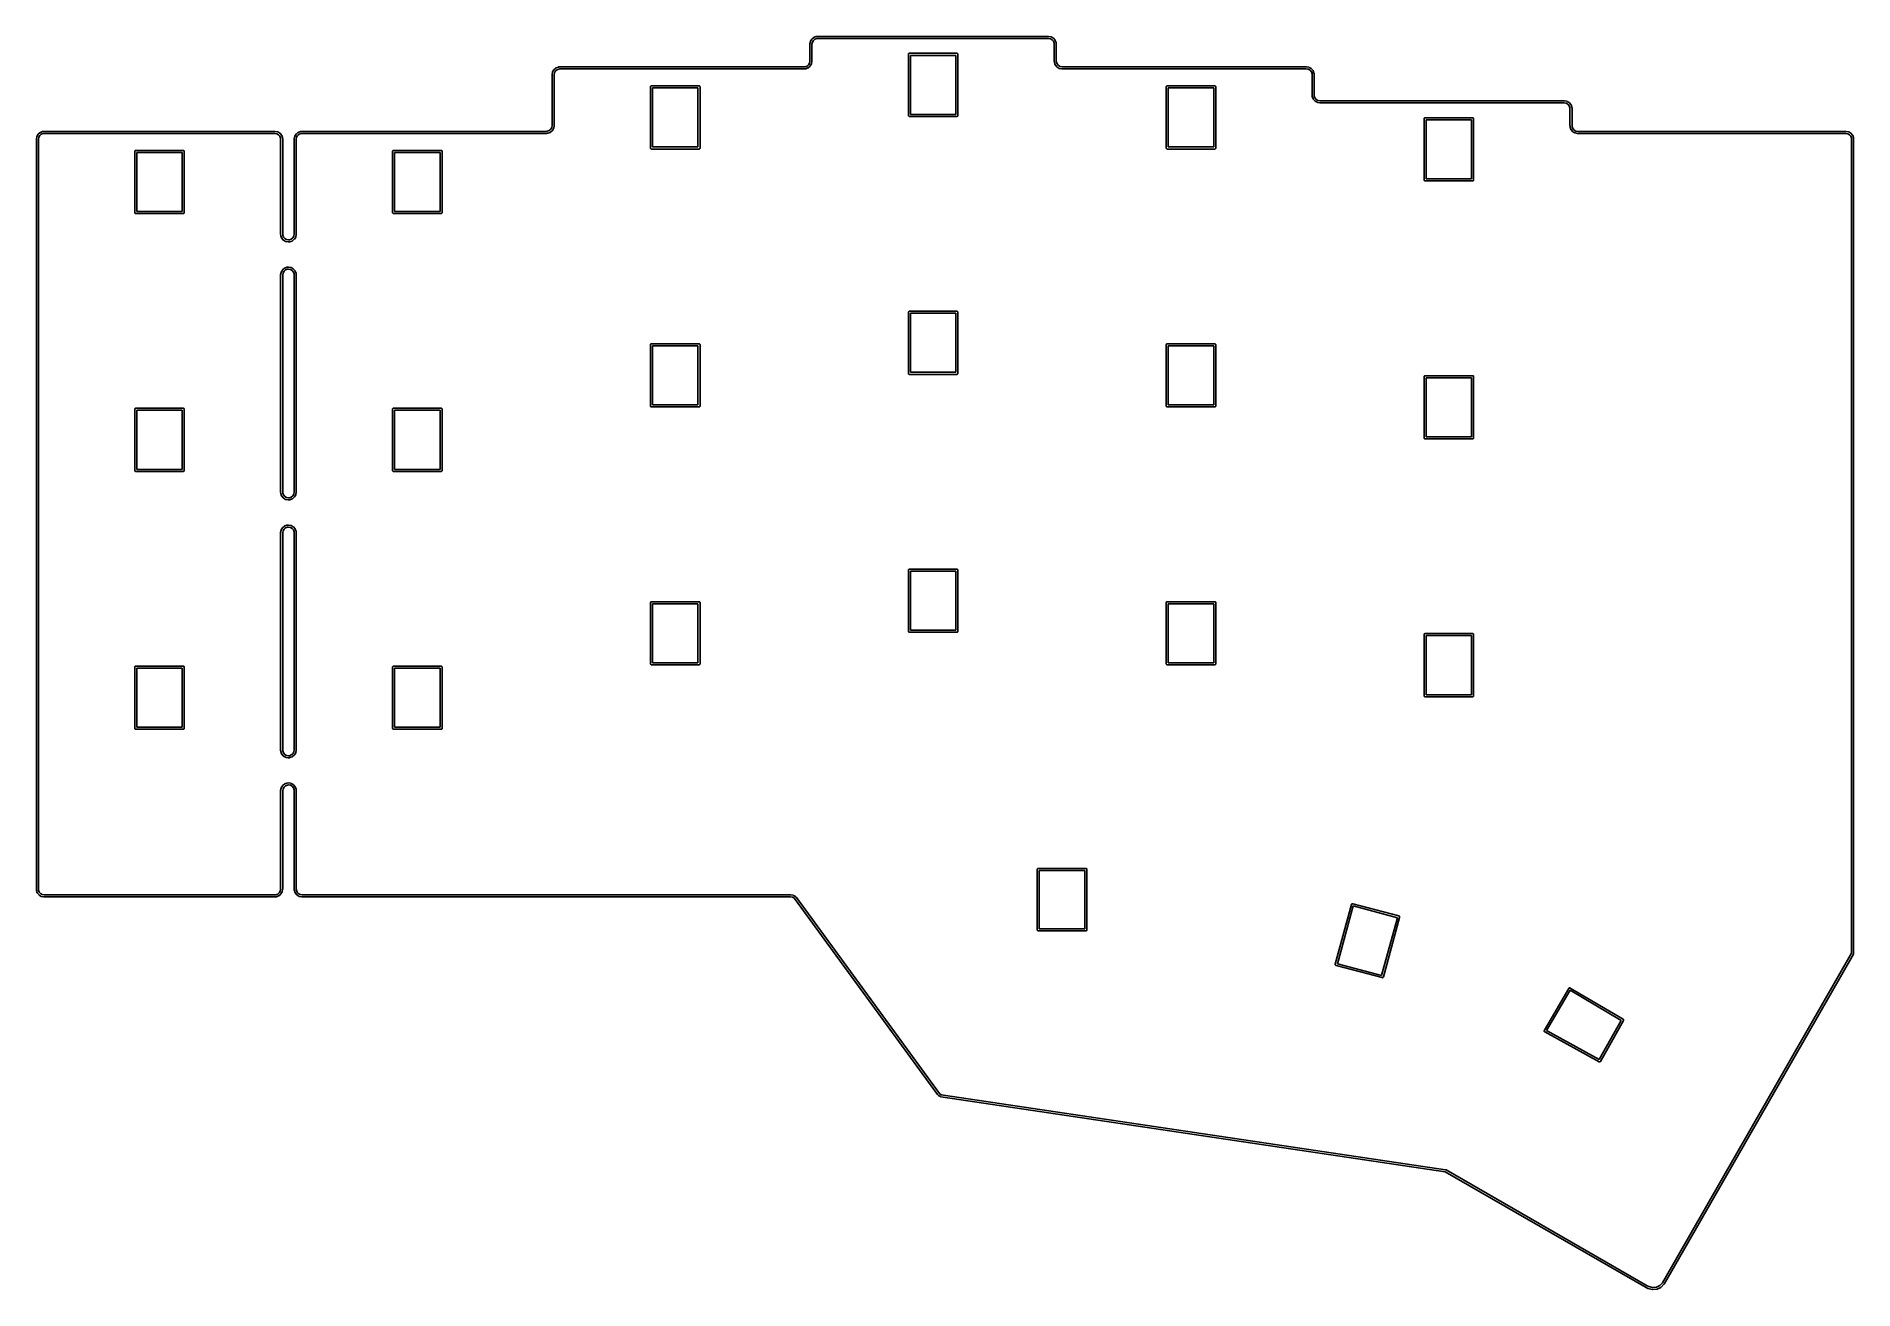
# Model space of a CAD drawing. Extents: x 61 to 195, y -153 to -61.
import ezdxf

# ---------------------------------------------------------------- set-up
doc = ezdxf.new("R2010")
doc.units = 0
doc.header["$MEASUREMENT"] = 0
doc.layers.add('BLACK', color=7, linetype='CONTINUOUS')

msp = doc.modelspace()

# ---------------------------------------------------------------- linework, layer by layer
at = {"layer": 'BLACK', "linetype": 'CONTINUOUS'}
for p, q in [((117.925, -61.4934), (117.926, -61.487)), ((117.925, -62.7434), (117.925, -61.4934)), ((117.926, -61.487), (117.956, -61.316)), ((117.926, -61.487), (117.926, -61.487)), ((117.956, -61.316), (117.965, -61.2915)), ((117.965, -61.2915), (118.052, -61.1411)), ((118.052, -61.1411), (118.069, -61.1212)), ((118.069, -61.1212), (118.202, -61.0095)), ((118.102, -61.355), (118.075, -61.5066)), ((118.075, -61.5066), (118.075, -62.7566)), ((118.175, -61.2276), (118.102, -61.355)), ((118.288, -61.1329), (118.175, -61.2276)), ((118.202, -61.0095), (118.224, -60.9965)), ((118.224, -60.9965), (118.388, -60.9371)), ((118.43, -61.0815), (118.288, -61.1329)), ((118.388, -60.9371), (118.397, -60.9354)), ((118.397, -60.9354), (118.407, -60.9329)), ((118.407, -60.9329), (118.49, -60.9256)), ((118.503, -61.075), (118.43, -61.0815)), ((118.49, -60.9256), (118.493, -60.925)), ((118.493, -60.925), (135.507, -60.925)), ((135.493, -61.075), (118.503, -61.075)), ((135.645, -61.1017), (135.493, -61.075)), ((135.507, -60.925), (135.513, -60.9261)), ((135.513, -60.9261), (135.513, -60.9261)), ((135.513, -60.9261), (135.684, -60.9563)), ((135.772, -61.1753), (135.645, -61.1017)), ((135.684, -60.9563), (135.709, -60.9652)), ((135.709, -60.9652), (135.859, -61.052)), ((135.867, -61.2881), (135.772, -61.1753)), ((135.859, -61.052), (135.879, -61.0688)), ((135.919, -61.4295), (135.867, -61.2881)), ((135.879, -61.0688), (135.99, -61.2018)), ((135.925, -61.5033), (135.919, -61.4295)), ((135.925, -62.7566), (135.925, -61.5033)), ((135.99, -61.2018), (136.003, -61.2243)), ((136.003, -61.2243), (136.063, -61.3875)), ((136.063, -61.3875), (136.065, -61.3972)), ((136.065, -61.3972), (136.067, -61.4066)), ((136.067, -61.4066), (136.074, -61.4902)), ((136.074, -61.4902), (136.075, -61.4934)), ((136.075, -61.4934), (136.075, -62.7467)), ((117.825, -63.0224), (117.898, -62.895)), ((117.898, -62.895), (117.925, -62.7434)), ((118.074, -62.763), (118.044, -62.934)), ((118.075, -62.7566), (118.074, -62.763)), ((118.074, -62.763), (118.074, -62.763)), ((125.175, -62.2368), (125.177, -62.2305)), ((125.175, -62.2434), (125.175, -62.2368)), ((125.175, -66.7066), (125.175, -62.2434)), ((125.175, -62.2434), (125.175, -62.2434)), ((125.177, -62.2305), (125.178, -62.224)), ((125.178, -62.224), (125.182, -62.2182)), ((125.182, -62.2182), (125.184, -62.2119)), ((125.184, -62.2119), (125.188, -62.2068)), ((125.188, -62.2068), (125.192, -62.201)), ((125.192, -62.201), (125.197, -62.1968)), ((125.197, -62.1968), (125.201, -62.1917)), ((125.201, -62.1917), (125.207, -62.1883)), ((125.207, -62.1883), (125.212, -62.184)), ((125.212, -62.184), (125.218, -62.1818)), ((125.218, -62.1818), (125.224, -62.1784)), ((125.224, -62.1784), (125.231, -62.1773)), ((125.231, -62.1773), (125.237, -62.175)), ((125.237, -62.175), (125.243, -62.175)), ((125.243, -62.175), (125.243, -62.175)), ((125.243, -62.175), (128.757, -62.175)), ((125.325, -62.325), (125.325, -66.675)), ((128.675, -62.325), (125.325, -62.325)), ((128.675, -66.675), (128.675, -62.325)), ((128.757, -62.175), (128.763, -62.175)), ((128.757, -62.175), (128.757, -62.175)), ((128.763, -62.175), (128.769, -62.1773)), ((128.769, -62.1773), (128.776, -62.1784)), ((128.776, -62.1784), (128.782, -62.1818)), ((128.782, -62.1818), (128.788, -62.184)), ((128.788, -62.184), (128.793, -62.1883)), ((128.793, -62.1883), (128.799, -62.1917)), ((128.799, -62.1917), (128.803, -62.1968)), ((128.803, -62.1968), (128.808, -62.201)), ((128.808, -62.201), (128.812, -62.2068)), ((128.812, -62.2068), (128.816, -62.2119)), ((128.816, -62.2119), (128.818, -62.2182)), ((128.818, -62.2182), (128.822, -62.224)), ((128.822, -62.224), (128.823, -62.2305)), ((128.823, -62.2305), (128.825, -62.2368)), ((128.825, -62.2368), (128.825, -62.2434)), ((128.825, -62.2434), (128.825, -62.2434)), ((128.825, -62.2434), (128.825, -66.7566)), ((135.926, -62.7598), (135.925, -62.7566)), ((135.933, -62.8434), (135.926, -62.7598)), ((135.935, -62.8528), (135.933, -62.8434)), ((135.937, -62.8625), (135.935, -62.8528)), ((135.997, -63.0257), (135.937, -62.8625)), ((136.075, -62.7467), (136.081, -62.8205)), ((136.081, -62.8205), (136.133, -62.9619)), ((98.925, -63.7434), (98.9261, -63.737)), ((98.925, -67.4934), (98.925, -63.7434)), ((98.9261, -63.737), (98.9563, -63.566)), ((98.9261, -63.737), (98.9261, -63.737)), ((98.9563, -63.566), (98.9652, -63.5415)), ((98.9652, -63.5415), (99.052, -63.3911)), ((99.052, -63.3911), (99.0688, -63.3712)), ((99.0688, -63.3712), (99.2018, -63.2595)), ((99.1017, -63.605), (99.075, -63.7566)), ((99.075, -63.7566), (99.075, -67.5066)), ((99.1753, -63.4776), (99.1017, -63.605)), ((99.2881, -63.3829), (99.1753, -63.4776)), ((99.2018, -63.2595), (99.2243, -63.2465)), ((99.2243, -63.2465), (99.3875, -63.1871)), ((99.4295, -63.3315), (99.2881, -63.3829)), ((99.3875, -63.1871), (99.3972, -63.1854)), ((99.3972, -63.1854), (99.4066, -63.1829)), ((99.4066, -63.1829), (99.4902, -63.1756)), ((99.5033, -63.325), (99.4295, -63.3315)), ((99.4902, -63.1756), (99.4934, -63.175)), ((99.4934, -63.175), (117.497, -63.175)), ((117.507, -63.325), (99.5033, -63.325)), ((117.497, -63.175), (117.57, -63.1685)), ((117.51, -63.3244), (117.507, -63.325)), ((117.593, -63.3171), (117.51, -63.3244)), ((117.57, -63.1685), (117.712, -63.1171)), ((117.603, -63.3146), (117.593, -63.3171)), ((117.612, -63.3129), (117.603, -63.3146)), ((117.776, -63.2535), (117.612, -63.3129)), ((117.712, -63.1171), (117.825, -63.0224)), ((117.798, -63.2405), (117.776, -63.2535)), ((117.931, -63.1288), (117.798, -63.2405)), ((117.948, -63.1089), (117.931, -63.1288)), ((117.931, -63.1288), (117.931, -63.1288)), ((118.035, -62.9585), (117.948, -63.1089)), ((118.044, -62.934), (118.035, -62.9585)), ((118.035, -62.9585), (118.035, -62.9585)), ((136.01, -63.0482), (135.997, -63.0257)), ((136.121, -63.1812), (136.01, -63.0482)), ((136.141, -63.198), (136.121, -63.1812)), ((136.121, -63.1812), (136.121, -63.1812)), ((136.133, -62.9619), (136.228, -63.0747)), ((136.291, -63.2848), (136.141, -63.198)), ((136.228, -63.0747), (136.355, -63.1483)), ((136.316, -63.2937), (136.291, -63.2848)), ((136.291, -63.2848), (136.291, -63.2848)), ((136.487, -63.3239), (136.316, -63.2937)), ((136.355, -63.1483), (136.507, -63.175)), ((136.493, -63.325), (136.487, -63.3239)), ((136.487, -63.3239), (136.487, -63.3239)), ((154.493, -63.325), (136.493, -63.325)), ((136.507, -63.175), (154.507, -63.175)), ((154.645, -63.3517), (154.493, -63.325)), ((154.507, -63.175), (154.513, -63.1761)), ((154.513, -63.1761), (154.513, -63.1761)), ((154.513, -63.1761), (154.684, -63.2063)), ((154.772, -63.4253), (154.645, -63.3517)), ((154.684, -63.2063), (154.709, -63.2152)), ((154.709, -63.2152), (154.859, -63.302)), ((154.867, -63.5381), (154.772, -63.4253)), ((154.859, -63.302), (154.879, -63.3188)), ((154.919, -63.6795), (154.867, -63.5381)), ((154.879, -63.3188), (154.99, -63.4518)), ((154.925, -63.7533), (154.919, -63.6795)), ((154.925, -65.2566), (154.925, -63.7533)), ((154.99, -63.4518), (155.003, -63.4743)), ((155.003, -63.4743), (155.063, -63.6375)), ((155.063, -63.6375), (155.065, -63.6472)), ((155.065, -63.6472), (155.067, -63.6566)), ((155.067, -63.6566), (155.074, -63.7402)), ((155.074, -63.7402), (155.075, -63.7434)), ((155.075, -63.7434), (155.075, -65.2467)), ((106.175, -64.6368), (106.177, -64.6305)), ((106.175, -64.6434), (106.175, -64.6368)), ((106.175, -69.1066), (106.175, -64.6434)), ((106.175, -64.6434), (106.175, -64.6434)), ((106.177, -64.6305), (106.178, -64.624)), ((106.178, -64.624), (106.182, -64.6182)), ((106.182, -64.6182), (106.184, -64.6119)), ((106.184, -64.6119), (106.188, -64.6068)), ((106.188, -64.6068), (106.192, -64.601)), ((106.192, -64.601), (106.197, -64.5968)), ((106.197, -64.5968), (106.201, -64.5917)), ((106.201, -64.5917), (106.207, -64.5883)), ((106.207, -64.5883), (106.212, -64.584)), ((106.212, -64.584), (106.218, -64.5818)), ((106.218, -64.5818), (106.224, -64.5784)), ((106.224, -64.5784), (106.231, -64.5773)), ((106.231, -64.5773), (106.237, -64.575)), ((106.237, -64.575), (106.243, -64.575)), ((106.243, -64.575), (106.243, -64.575)), ((106.243, -64.575), (109.757, -64.575)), ((106.325, -64.725), (106.325, -69.075)), ((109.675, -64.725), (106.325, -64.725)), ((109.675, -69.075), (109.675, -64.725)), ((109.757, -64.575), (109.763, -64.575)), ((109.757, -64.575), (109.757, -64.575)), ((109.763, -64.575), (109.769, -64.5773)), ((109.769, -64.5773), (109.776, -64.5784)), ((109.776, -64.5784), (109.782, -64.5818)), ((109.782, -64.5818), (109.788, -64.584)), ((109.788, -64.584), (109.793, -64.5883)), ((109.793, -64.5883), (109.799, -64.5917)), ((109.799, -64.5917), (109.803, -64.5968)), ((109.803, -64.5968), (109.808, -64.601)), ((109.808, -64.601), (109.812, -64.6068)), ((109.812, -64.6068), (109.816, -64.6119)), ((109.816, -64.6119), (109.818, -64.6182)), ((109.818, -64.6182), (109.822, -64.624)), ((109.822, -64.624), (109.823, -64.6305)), ((109.823, -64.6305), (109.825, -64.6368)), ((109.825, -64.6368), (109.825, -64.6434)), ((109.825, -64.6434), (109.825, -64.6434)), ((109.825, -64.6434), (109.825, -69.1566)), ((144.175, -64.6368), (144.177, -64.6305)), ((144.175, -64.6434), (144.175, -64.6368)), ((144.175, -69.1066), (144.175, -64.6434)), ((144.175, -64.6434), (144.175, -64.6434)), ((144.177, -64.6305), (144.178, -64.624)), ((144.178, -64.624), (144.182, -64.6182)), ((144.182, -64.6182), (144.184, -64.6119)), ((144.184, -64.6119), (144.188, -64.6068)), ((144.188, -64.6068), (144.192, -64.601)), ((144.192, -64.601), (144.197, -64.5968)), ((144.197, -64.5968), (144.201, -64.5917)), ((144.201, -64.5917), (144.207, -64.5883)), ((144.207, -64.5883), (144.212, -64.584)), ((144.212, -64.584), (144.218, -64.5818)), ((144.218, -64.5818), (144.224, -64.5784)), ((144.224, -64.5784), (144.231, -64.5773)), ((144.231, -64.5773), (144.237, -64.575)), ((144.237, -64.575), (144.243, -64.575)), ((144.243, -64.575), (144.243, -64.575)), ((144.243, -64.575), (147.757, -64.575)), ((144.325, -64.725), (144.325, -69.075)), ((147.675, -64.725), (144.325, -64.725)), ((147.675, -69.075), (147.675, -64.725)), ((147.757, -64.575), (147.763, -64.575)), ((147.757, -64.575), (147.757, -64.575)), ((147.763, -64.575), (147.769, -64.5773)), ((147.769, -64.5773), (147.776, -64.5784)), ((147.776, -64.5784), (147.782, -64.5818)), ((147.782, -64.5818), (147.788, -64.584)), ((147.788, -64.584), (147.793, -64.5883)), ((147.793, -64.5883), (147.799, -64.5917)), ((147.799, -64.5917), (147.803, -64.5968)), ((147.803, -64.5968), (147.808, -64.601)), ((147.808, -64.601), (147.812, -64.6068)), ((147.812, -64.6068), (147.816, -64.6119)), ((147.816, -64.6119), (147.818, -64.6182)), ((147.818, -64.6182), (147.822, -64.624)), ((147.822, -64.624), (147.823, -64.6305)), ((147.823, -64.6305), (147.825, -64.6368)), ((147.825, -64.6368), (147.825, -64.6434)), ((147.825, -64.6434), (147.825, -64.6434)), ((147.825, -64.6434), (147.825, -69.1566)), ((154.926, -65.2598), (154.925, -65.2566)), ((154.933, -65.3434), (154.926, -65.2598)), ((154.935, -65.3528), (154.933, -65.3434)), ((154.937, -65.3625), (154.935, -65.3528)), ((154.997, -65.5257), (154.937, -65.3625)), ((155.01, -65.5482), (154.997, -65.5257)), ((155.121, -65.6812), (155.01, -65.5482)), ((155.075, -65.2467), (155.081, -65.3205)), ((155.081, -65.3205), (155.133, -65.4619)), ((155.133, -65.4619), (155.228, -65.5747)), ((155.228, -65.5747), (155.355, -65.6483)), ((125.178, -66.726), (125.175, -66.7066)), ((125.175, -66.7368), (125.179, -66.7265)), ((125.175, -66.7632), (125.175, -66.7368)), ((125.184, -66.7881), (125.175, -66.7632)), ((125.179, -66.7265), (125.178, -66.726)), ((125.201, -66.8083), (125.184, -66.7881)), ((125.224, -66.8216), (125.201, -66.8083)), ((125.243, -66.825), (125.224, -66.8216)), ((128.757, -66.825), (125.243, -66.825)), ((125.325, -66.675), (128.675, -66.675)), ((128.763, -66.825), (128.757, -66.825)), ((128.757, -66.825), (128.757, -66.825)), ((128.769, -66.8227), (128.763, -66.825)), ((128.776, -66.8216), (128.769, -66.8227)), ((128.782, -66.8182), (128.776, -66.8216)), ((128.788, -66.816), (128.782, -66.8182)), ((128.793, -66.8117), (128.788, -66.816)), ((128.799, -66.8083), (128.793, -66.8117)), ((128.803, -66.8032), (128.799, -66.8083)), ((128.808, -66.799), (128.803, -66.8032)), ((128.812, -66.7932), (128.808, -66.799)), ((128.816, -66.7881), (128.812, -66.7932)), ((128.818, -66.7818), (128.816, -66.7881)), ((128.822, -66.776), (128.818, -66.7818)), ((128.823, -66.7695), (128.822, -66.776)), ((128.825, -66.7632), (128.823, -66.7695)), ((128.825, -66.7566), (128.825, -66.7566)), ((128.825, -66.7566), (128.825, -66.7632)), ((155.141, -65.698), (155.121, -65.6812)), ((155.121, -65.6812), (155.121, -65.6812)), ((155.291, -65.7848), (155.141, -65.698)), ((155.316, -65.7937), (155.291, -65.7848)), ((155.291, -65.7848), (155.291, -65.7848)), ((155.487, -65.8239), (155.316, -65.7937)), ((155.355, -65.6483), (155.507, -65.675)), ((155.493, -65.825), (155.487, -65.8239)), ((155.487, -65.8239), (155.487, -65.8239)), ((173.493, -65.825), (155.493, -65.825)), ((155.507, -65.675), (173.507, -65.675)), ((163.192, -66.951), (163.197, -66.9468)), ((163.197, -66.9468), (163.201, -66.9417)), ((163.201, -66.9417), (163.207, -66.9383)), ((163.207, -66.9383), (163.212, -66.934)), ((163.212, -66.934), (163.218, -66.9318)), ((163.218, -66.9318), (163.224, -66.9284)), ((163.224, -66.9284), (163.231, -66.9273)), ((163.231, -66.9273), (163.237, -66.925)), ((163.237, -66.925), (163.243, -66.925)), ((163.243, -66.925), (163.243, -66.925)), ((163.243, -66.925), (166.757, -66.925)), ((166.757, -66.925), (166.763, -66.925)), ((166.757, -66.925), (166.757, -66.925)), ((166.763, -66.925), (166.769, -66.9273)), ((166.769, -66.9273), (166.776, -66.9284)), ((166.776, -66.9284), (166.782, -66.9318)), ((166.782, -66.9318), (166.788, -66.934)), ((166.788, -66.934), (166.793, -66.9383)), ((166.793, -66.9383), (166.799, -66.9417)), ((166.799, -66.9417), (166.803, -66.9468)), ((166.803, -66.9468), (166.808, -66.951)), ((173.645, -65.8517), (173.493, -65.825)), ((173.507, -65.675), (173.513, -65.6761)), ((173.513, -65.6761), (173.513, -65.6761)), ((173.513, -65.6761), (173.684, -65.7063)), ((173.772, -65.9253), (173.645, -65.8517)), ((173.684, -65.7063), (173.709, -65.7152)), ((173.709, -65.7152), (173.859, -65.802)), ((173.867, -66.0381), (173.772, -65.9253)), ((173.859, -65.802), (173.879, -65.8188)), ((173.919, -66.1795), (173.867, -66.0381)), ((173.879, -65.8188), (173.99, -65.9518)), ((173.925, -66.2533), (173.919, -66.1795)), ((173.925, -67.5066), (173.925, -66.2533)), ((173.99, -65.9518), (174.003, -65.9743)), ((174.003, -65.9743), (174.063, -66.1375)), ((174.063, -66.1375), (174.065, -66.1472)), ((174.065, -66.1472), (174.067, -66.1566)), ((174.067, -66.1566), (174.074, -66.2402)), ((174.074, -66.2402), (174.075, -66.2434)), ((174.075, -66.2434), (174.075, -67.4967)), ((60.9652, -68.2915), (61.052, -68.1411)), ((61.052, -68.1411), (61.0688, -68.1212)), ((61.0688, -68.1212), (61.2018, -68.0095)), ((61.1753, -68.2276), (61.1017, -68.355)), ((61.2881, -68.1329), (61.1753, -68.2276)), ((61.2018, -68.0095), (61.2243, -67.9965)), ((61.2243, -67.9965), (61.3875, -67.9371)), ((61.4295, -68.0815), (61.2881, -68.1329)), ((61.3875, -67.9371), (61.3972, -67.9354)), ((61.3972, -67.9354), (61.4066, -67.9329)), ((61.4066, -67.9329), (61.4902, -67.9256)), ((61.5033, -68.075), (61.4295, -68.0815)), ((61.4902, -67.9256), (61.4934, -67.925)), ((61.4934, -67.925), (78.5066, -67.925)), ((78.4934, -68.075), (61.5033, -68.075)), ((78.645, -68.1017), (78.4934, -68.075)), ((78.5066, -67.925), (78.513, -67.9261)), ((78.513, -67.9261), (78.513, -67.9261)), ((78.513, -67.9261), (78.684, -67.9563)), ((78.7724, -68.1753), (78.645, -68.1017)), ((78.684, -67.9563), (78.7085, -67.9652)), ((78.7085, -67.9652), (78.8589, -68.052)), ((78.8671, -68.2881), (78.7724, -68.1753)), ((78.8589, -68.052), (78.8788, -68.0688)), ((78.9185, -68.4295), (78.8671, -68.2881)), ((78.8788, -68.0688), (78.9905, -68.2018)), ((78.9905, -68.2018), (79.0035, -68.2243)), ((79.0035, -68.2243), (79.0629, -68.3875)), ((79.9652, -68.2915), (80.052, -68.1411)), ((80.052, -68.1411), (80.0688, -68.1212)), ((80.0688, -68.1212), (80.2018, -68.0095)), ((80.1753, -68.2276), (80.1017, -68.355)), ((80.2881, -68.1329), (80.1753, -68.2276)), ((80.2018, -68.0095), (80.2243, -67.9965)), ((80.2243, -67.9965), (80.3875, -67.9371)), ((80.4295, -68.0815), (80.2881, -68.1329)), ((80.3875, -67.9371), (80.3972, -67.9354)), ((80.3972, -67.9354), (80.4066, -67.9329)), ((80.4066, -67.9329), (80.4902, -67.9256)), ((80.5033, -68.075), (80.4295, -68.0815)), ((80.4902, -67.9256), (80.4934, -67.925)), ((80.4934, -67.925), (98.4967, -67.925)), ((98.5066, -68.075), (80.5033, -68.075)), ((98.4967, -67.925), (98.5705, -67.9185)), ((98.5098, -68.0744), (98.5066, -68.075)), ((98.5934, -68.0671), (98.5098, -68.0744)), ((98.5705, -67.9185), (98.7119, -67.8671)), ((98.6028, -68.0646), (98.5934, -68.0671)), ((98.6125, -68.0629), (98.6028, -68.0646)), ((98.7757, -68.0035), (98.6125, -68.0629)), ((98.7119, -67.8671), (98.8247, -67.7724)), ((98.7982, -67.9905), (98.7757, -68.0035)), ((98.9312, -67.8788), (98.7982, -67.9905)), ((98.8247, -67.7724), (98.8983, -67.645)), ((98.8983, -67.645), (98.925, -67.4934)), ((98.948, -67.8589), (98.9312, -67.8788)), ((98.9312, -67.8788), (98.9312, -67.8788)), ((99.0348, -67.7085), (98.948, -67.8589)), ((99.0437, -67.684), (99.0348, -67.7085)), ((99.0348, -67.7085), (99.0348, -67.7085)), ((99.0739, -67.513), (99.0437, -67.684)), ((99.075, -67.5066), (99.0739, -67.513)), ((99.0739, -67.513), (99.0739, -67.513)), ((163.175, -66.9868), (163.177, -66.9805)), ((163.175, -66.9934), (163.175, -66.9868)), ((163.175, -71.4868), (163.175, -66.9934)), ((163.175, -66.9934), (163.175, -66.9934)), ((163.177, -66.9805), (163.178, -66.974)), ((163.178, -66.974), (163.182, -66.9682)), ((163.182, -66.9682), (163.184, -66.9619)), ((163.184, -66.9619), (163.188, -66.9568)), ((163.188, -66.9568), (163.192, -66.951)), ((163.325, -67.075), (163.325, -71.425)), ((166.675, -67.075), (163.325, -67.075)), ((166.675, -71.425), (166.675, -67.075)), ((166.808, -66.951), (166.812, -66.9568)), ((166.812, -66.9568), (166.816, -66.9619)), ((166.816, -66.9619), (166.818, -66.9682)), ((166.818, -66.9682), (166.822, -66.974)), ((166.822, -66.974), (166.823, -66.9805)), ((166.823, -66.9805), (166.825, -66.9868)), ((166.825, -66.9868), (166.825, -66.9934)), ((166.825, -66.9934), (166.825, -66.9934)), ((166.825, -66.9934), (166.825, -71.5066)), ((173.926, -67.5098), (173.925, -67.5066)), ((173.933, -67.5934), (173.926, -67.5098)), ((173.935, -67.6028), (173.933, -67.5934)), ((173.937, -67.6125), (173.935, -67.6028)), ((173.997, -67.7757), (173.937, -67.6125)), ((174.01, -67.7982), (173.997, -67.7757)), ((174.121, -67.9312), (174.01, -67.7982)), ((174.075, -67.4967), (174.081, -67.5705)), ((174.081, -67.5705), (174.133, -67.7119)), ((174.141, -67.948), (174.121, -67.9312)), ((174.121, -67.9312), (174.121, -67.9312)), ((174.133, -67.7119), (174.228, -67.8247)), ((174.291, -68.0348), (174.141, -67.948)), ((174.228, -67.8247), (174.355, -67.8983)), ((174.316, -68.0437), (174.291, -68.0348)), ((174.291, -68.0348), (174.291, -68.0348)), ((174.487, -68.0739), (174.316, -68.0437)), ((174.355, -67.8983), (174.507, -67.925)), ((174.493, -68.075), (174.487, -68.0739)), ((174.487, -68.0739), (174.487, -68.0739)), ((194.243, -68.075), (174.493, -68.075)), ((174.507, -67.925), (194.257, -67.925)), ((194.395, -68.1017), (194.243, -68.075)), ((194.257, -67.925), (194.263, -67.9261)), ((194.263, -67.9261), (194.263, -67.9261)), ((194.263, -67.9261), (194.434, -67.9563)), ((194.522, -68.1753), (194.395, -68.1017)), ((194.434, -67.9563), (194.459, -67.9652)), ((194.459, -67.9652), (194.609, -68.052)), ((194.617, -68.2881), (194.522, -68.1753)), ((194.609, -68.052), (194.629, -68.0688)), ((194.669, -68.4295), (194.617, -68.2881)), ((194.629, -68.0688), (194.74, -68.2018)), ((194.74, -68.2018), (194.753, -68.2243)), ((194.753, -68.2243), (194.813, -68.3875)), ((60.925, -68.4934), (60.9261, -68.487)), ((60.925, -123.757), (60.925, -68.4934)), ((60.9261, -68.487), (60.9563, -68.316)), ((60.9261, -68.487), (60.9261, -68.487)), ((60.9563, -68.316), (60.9652, -68.2915)), ((61.1017, -68.355), (61.075, -68.5066)), ((61.075, -68.5066), (61.075, -123.747)), ((68.175, -69.3868), (68.1773, -69.3805)), ((68.175, -69.3934), (68.175, -69.3868)), ((68.175, -73.8868), (68.175, -69.3934)), ((68.175, -69.3934), (68.175, -69.3934)), ((68.1773, -69.3805), (68.1784, -69.374)), ((68.1784, -69.374), (68.1818, -69.3682)), ((68.1818, -69.3682), (68.184, -69.3619)), ((68.184, -69.3619), (68.1883, -69.3568)), ((68.1883, -69.3568), (68.1917, -69.351)), ((68.1917, -69.351), (68.1968, -69.3468)), ((68.1968, -69.3468), (68.201, -69.3417)), ((68.201, -69.3417), (68.2068, -69.3383)), ((68.2068, -69.3383), (68.2119, -69.334)), ((68.2119, -69.334), (68.2182, -69.3318)), ((68.2182, -69.3318), (68.224, -69.3284)), ((68.224, -69.3284), (68.2305, -69.3273)), ((68.2305, -69.3273), (68.2368, -69.325)), ((68.2368, -69.325), (68.2434, -69.325)), ((68.2434, -69.325), (68.2434, -69.325)), ((68.2434, -69.325), (71.7566, -69.325)), ((68.325, -69.475), (68.325, -73.825)), ((71.675, -69.475), (68.325, -69.475)), ((71.675, -73.825), (71.675, -69.475)), ((71.7566, -69.325), (71.7632, -69.325)), ((71.7566, -69.325), (71.7566, -69.325)), ((71.7632, -69.325), (71.7695, -69.3273)), ((71.7695, -69.3273), (71.776, -69.3284)), ((71.776, -69.3284), (71.7818, -69.3318)), ((71.7818, -69.3318), (71.7881, -69.334)), ((71.7881, -69.334), (71.7932, -69.3383)), ((71.7932, -69.3383), (71.799, -69.3417)), ((71.799, -69.3417), (71.8032, -69.3468)), ((71.8032, -69.3468), (71.8083, -69.351)), ((71.8083, -69.351), (71.8117, -69.3568)), ((71.8117, -69.3568), (71.816, -69.3619)), ((71.816, -69.3619), (71.8182, -69.3682)), ((71.8182, -69.3682), (71.8216, -69.374)), ((71.8216, -69.374), (71.8227, -69.3805)), ((71.8227, -69.3805), (71.825, -69.3868)), ((71.825, -69.3868), (71.825, -69.3934)), ((71.825, -69.3934), (71.825, -69.3934)), ((71.825, -69.3934), (71.825, -73.9066)), ((78.925, -68.5033), (78.9185, -68.4295)), ((78.925, -75.5066), (78.925, -68.5033)), ((79.0629, -68.3875), (79.0646, -68.3972)), ((79.0646, -68.3972), (79.0671, -68.4066)), ((79.0671, -68.4066), (79.0744, -68.4902)), ((79.0744, -68.4902), (79.075, -68.4934)), ((79.075, -68.4934), (79.075, -75.4967)), ((79.925, -68.4934), (79.9261, -68.487)), ((79.925, -75.4934), (79.925, -68.4934)), ((79.9261, -68.487), (79.9563, -68.316)), ((79.9261, -68.487), (79.9261, -68.487)), ((79.9563, -68.316), (79.9652, -68.2915)), ((80.1017, -68.355), (80.075, -68.5066)), ((80.075, -68.5066), (80.075, -75.5066)), ((87.175, -69.3868), (87.1773, -69.3805)), ((87.175, -69.3934), (87.175, -69.3868)), ((87.175, -73.8868), (87.175, -69.3934)), ((87.175, -69.3934), (87.175, -69.3934)), ((87.1773, -69.3805), (87.1784, -69.374)), ((87.1784, -69.374), (87.1818, -69.3682)), ((87.1818, -69.3682), (87.184, -69.3619)), ((87.184, -69.3619), (87.1883, -69.3568)), ((87.1883, -69.3568), (87.1917, -69.351)), ((87.1917, -69.351), (87.1968, -69.3468)), ((87.1968, -69.3468), (87.201, -69.3417)), ((87.201, -69.3417), (87.2068, -69.3383)), ((87.2068, -69.3383), (87.2119, -69.334)), ((87.2119, -69.334), (87.2182, -69.3318)), ((87.2182, -69.3318), (87.224, -69.3284)), ((87.224, -69.3284), (87.2305, -69.3273)), ((87.2305, -69.3273), (87.2368, -69.325)), ((87.2368, -69.325), (87.2434, -69.325)), ((87.2434, -69.325), (87.2434, -69.325)), ((87.2434, -69.325), (90.7566, -69.325)), ((87.325, -69.475), (87.325, -73.825)), ((90.675, -69.475), (87.325, -69.475)), ((90.675, -73.825), (90.675, -69.475)), ((90.7566, -69.325), (90.7632, -69.325)), ((90.7566, -69.325), (90.7566, -69.325)), ((90.7632, -69.325), (90.7695, -69.3273)), ((90.7695, -69.3273), (90.776, -69.3284)), ((90.776, -69.3284), (90.7818, -69.3318)), ((90.7818, -69.3318), (90.7881, -69.334)), ((90.7881, -69.334), (90.7932, -69.3383)), ((90.7932, -69.3383), (90.799, -69.3417)), ((90.799, -69.3417), (90.8032, -69.3468)), ((90.8032, -69.3468), (90.8083, -69.351)), ((90.8083, -69.351), (90.8117, -69.3568)), ((90.8117, -69.3568), (90.816, -69.3619)), ((90.816, -69.3619), (90.8182, -69.3682)), ((90.8182, -69.3682), (90.8216, -69.374)), ((90.8216, -69.374), (90.8227, -69.3805)), ((90.8227, -69.3805), (90.825, -69.3868)), ((90.825, -69.3868), (90.825, -69.3934)), ((90.825, -69.3934), (90.825, -69.3934)), ((90.825, -69.3934), (90.825, -73.9066)), ((106.178, -69.126), (106.175, -69.1066)), ((106.175, -69.1368), (106.179, -69.1265)), ((106.175, -69.1632), (106.175, -69.1368)), ((106.184, -69.1881), (106.175, -69.1632)), ((106.179, -69.1265), (106.178, -69.126)), ((106.201, -69.2083), (106.184, -69.1881)), ((106.224, -69.2216), (106.201, -69.2083)), ((106.243, -69.225), (106.224, -69.2216)), ((109.757, -69.225), (106.243, -69.225)), ((106.325, -69.075), (109.675, -69.075)), ((109.763, -69.225), (109.757, -69.225)), ((109.757, -69.225), (109.757, -69.225)), ((109.769, -69.2227), (109.763, -69.225)), ((109.776, -69.2216), (109.769, -69.2227)), ((109.782, -69.2182), (109.776, -69.2216)), ((109.788, -69.216), (109.782, -69.2182)), ((109.793, -69.2117), (109.788, -69.216)), ((109.799, -69.2083), (109.793, -69.2117)), ((109.803, -69.2032), (109.799, -69.2083)), ((109.808, -69.199), (109.803, -69.2032)), ((109.812, -69.1932), (109.808, -69.199)), ((109.816, -69.1881), (109.812, -69.1932)), ((109.818, -69.1818), (109.816, -69.1881)), ((109.822, -69.176), (109.818, -69.1818)), ((109.823, -69.1695), (109.822, -69.176)), ((109.825, -69.1632), (109.823, -69.1695)), ((109.825, -69.1566), (109.825, -69.1566)), ((109.825, -69.1566), (109.825, -69.1632)), ((144.178, -69.126), (144.175, -69.1066)), ((144.175, -69.1368), (144.179, -69.1265)), ((144.175, -69.1632), (144.175, -69.1368)), ((144.184, -69.1881), (144.175, -69.1632)), ((144.179, -69.1265), (144.178, -69.126)), ((144.201, -69.2083), (144.184, -69.1881)), ((144.224, -69.2216), (144.201, -69.2083)), ((144.243, -69.225), (144.224, -69.2216)), ((147.757, -69.225), (144.243, -69.225)), ((144.325, -69.075), (147.675, -69.075)), ((147.763, -69.225), (147.757, -69.225)), ((147.757, -69.225), (147.757, -69.225)), ((147.769, -69.2227), (147.763, -69.225)), ((147.776, -69.2216), (147.769, -69.2227)), ((147.782, -69.2182), (147.776, -69.2216)), ((147.788, -69.216), (147.782, -69.2182)), ((147.793, -69.2117), (147.788, -69.216)), ((147.799, -69.2083), (147.793, -69.2117)), ((147.803, -69.2032), (147.799, -69.2083)), ((147.808, -69.199), (147.803, -69.2032)), ((147.812, -69.1932), (147.808, -69.199)), ((147.816, -69.1881), (147.812, -69.1932)), ((147.818, -69.1818), (147.816, -69.1881)), ((147.822, -69.176), (147.818, -69.1818)), ((147.823, -69.1695), (147.822, -69.176)), ((147.825, -69.1632), (147.823, -69.1695)), ((147.825, -69.1566), (147.825, -69.1566)), ((147.825, -69.1566), (147.825, -69.1632)), ((194.675, -68.5033), (194.669, -68.4295)), ((194.675, -128.48), (194.675, -68.5033)), ((194.813, -68.3875), (194.815, -68.3972)), ((194.815, -68.3972), (194.817, -68.4066)), ((194.817, -68.4066), (194.824, -68.4902)), ((194.824, -68.4902), (194.825, -68.4934)), ((194.825, -68.4934), (194.825, -128.5)), ((163.175, -71.5132), (163.175, -71.4868)), ((163.177, -71.5195), (163.175, -71.5132)), ((163.178, -71.526), (163.177, -71.5195)), ((163.182, -71.5318), (163.178, -71.526)), ((163.184, -71.5381), (163.182, -71.5318)), ((163.188, -71.5432), (163.184, -71.5381)), ((163.192, -71.549), (163.188, -71.5432)), ((163.197, -71.5532), (163.192, -71.549)), ((163.201, -71.5583), (163.197, -71.5532)), ((163.207, -71.5617), (163.201, -71.5583)), ((163.212, -71.566), (163.207, -71.5617)), ((163.218, -71.5682), (163.212, -71.566)), ((163.224, -71.5716), (163.218, -71.5682)), ((163.231, -71.5727), (163.224, -71.5716)), ((163.237, -71.575), (163.231, -71.5727)), ((163.243, -71.575), (163.237, -71.575)), ((166.757, -71.575), (163.243, -71.575)), ((163.243, -71.575), (163.243, -71.575)), ((163.325, -71.425), (166.675, -71.425)), ((166.763, -71.575), (166.757, -71.575)), ((166.757, -71.575), (166.757, -71.575)), ((166.769, -71.5727), (166.763, -71.575)), ((166.776, -71.5716), (166.769, -71.5727)), ((166.782, -71.5682), (166.776, -71.5716)), ((166.788, -71.566), (166.782, -71.5682)), ((166.793, -71.5617), (166.788, -71.566)), ((166.799, -71.5583), (166.793, -71.5617)), ((166.803, -71.5532), (166.799, -71.5583)), ((166.808, -71.549), (166.803, -71.5532)), ((166.812, -71.5432), (166.808, -71.549)), ((166.816, -71.5381), (166.812, -71.5432)), ((166.818, -71.5318), (166.816, -71.5381)), ((166.822, -71.526), (166.818, -71.5318)), ((166.823, -71.5195), (166.822, -71.526)), ((166.825, -71.5132), (166.823, -71.5195)), ((166.825, -71.5066), (166.825, -71.5066)), ((166.825, -71.5066), (166.825, -71.5132)), ((68.175, -73.9132), (68.175, -73.8868)), ((68.1773, -73.9195), (68.175, -73.9132)), ((68.1784, -73.926), (68.1773, -73.9195)), ((68.1818, -73.9318), (68.1784, -73.926)), ((68.184, -73.9381), (68.1818, -73.9318)), ((68.1883, -73.9432), (68.184, -73.9381)), ((68.1917, -73.949), (68.1883, -73.9432)), ((68.1968, -73.9532), (68.1917, -73.949)), ((68.201, -73.9583), (68.1968, -73.9532)), ((68.2068, -73.9617), (68.201, -73.9583)), ((68.2119, -73.966), (68.2068, -73.9617)), ((68.2182, -73.9682), (68.2119, -73.966)), ((68.224, -73.9716), (68.2182, -73.9682)), ((68.2305, -73.9727), (68.224, -73.9716)), ((68.2368, -73.975), (68.2305, -73.9727)), ((68.2434, -73.975), (68.2368, -73.975)), ((71.7566, -73.975), (68.2434, -73.975)), ((68.2434, -73.975), (68.2434, -73.975)), ((68.325, -73.825), (71.675, -73.825)), ((71.7632, -73.975), (71.7566, -73.975)), ((71.7566, -73.975), (71.7566, -73.975)), ((71.7695, -73.9727), (71.7632, -73.975)), ((71.776, -73.9716), (71.7695, -73.9727)), ((71.7818, -73.9682), (71.776, -73.9716)), ((71.7881, -73.966), (71.7818, -73.9682)), ((71.7932, -73.9617), (71.7881, -73.966)), ((71.799, -73.9583), (71.7932, -73.9617)), ((71.8032, -73.9532), (71.799, -73.9583)), ((71.8083, -73.949), (71.8032, -73.9532)), ((71.8117, -73.9432), (71.8083, -73.949)), ((71.816, -73.9381), (71.8117, -73.9432)), ((71.8182, -73.9318), (71.816, -73.9381)), ((71.8216, -73.926), (71.8182, -73.9318)), ((71.8227, -73.9195), (71.8216, -73.926)), ((71.825, -73.9132), (71.8227, -73.9195)), ((71.825, -73.9066), (71.825, -73.9066)), ((71.825, -73.9066), (71.825, -73.9132)), ((87.175, -73.9132), (87.175, -73.8868)), ((87.1773, -73.9195), (87.175, -73.9132)), ((87.1784, -73.926), (87.1773, -73.9195)), ((87.1818, -73.9318), (87.1784, -73.926)), ((87.184, -73.9381), (87.1818, -73.9318)), ((87.1883, -73.9432), (87.184, -73.9381)), ((87.1917, -73.949), (87.1883, -73.9432)), ((87.1968, -73.9532), (87.1917, -73.949)), ((87.201, -73.9583), (87.1968, -73.9532)), ((87.2068, -73.9617), (87.201, -73.9583)), ((87.2119, -73.966), (87.2068, -73.9617)), ((87.2182, -73.9682), (87.2119, -73.966)), ((87.224, -73.9716), (87.2182, -73.9682)), ((87.2305, -73.9727), (87.224, -73.9716)), ((87.2368, -73.975), (87.2305, -73.9727)), ((87.2434, -73.975), (87.2368, -73.975)), ((90.7566, -73.975), (87.2434, -73.975)), ((87.2434, -73.975), (87.2434, -73.975)), ((87.325, -73.825), (90.675, -73.825)), ((90.7632, -73.975), (90.7566, -73.975)), ((90.7566, -73.975), (90.7566, -73.975)), ((90.7695, -73.9727), (90.7632, -73.975)), ((90.776, -73.9716), (90.7695, -73.9727)), ((90.7818, -73.9682), (90.776, -73.9716)), ((90.7881, -73.966), (90.7818, -73.9682)), ((90.7932, -73.9617), (90.7881, -73.966)), ((90.799, -73.9583), (90.7932, -73.9617)), ((90.8032, -73.9532), (90.799, -73.9583)), ((90.8083, -73.949), (90.8032, -73.9532)), ((90.8117, -73.9432), (90.8083, -73.949)), ((90.816, -73.9381), (90.8117, -73.9432)), ((90.8182, -73.9318), (90.816, -73.9381)), ((90.8216, -73.926), (90.8182, -73.9318)), ((90.8227, -73.9195), (90.8216, -73.926)), ((90.825, -73.9132), (90.8227, -73.9195)), ((90.825, -73.9066), (90.825, -73.9066)), ((90.825, -73.9066), (90.825, -73.9132)), ((78.9256, -75.5098), (78.925, -75.5066)), ((78.9329, -75.5934), (78.9256, -75.5098)), ((78.9354, -75.6028), (78.9329, -75.5934)), ((78.9371, -75.6125), (78.9354, -75.6028)), ((78.9965, -75.7757), (78.9371, -75.6125)), ((79.0095, -75.7982), (78.9965, -75.7757)), ((79.1212, -75.9312), (79.0095, -75.7982)), ((79.075, -75.4967), (79.0815, -75.5705)), ((79.0815, -75.5705), (79.1329, -75.7119)), ((79.1411, -75.948), (79.1212, -75.9312)), ((79.1212, -75.9312), (79.1212, -75.9312)), ((79.1329, -75.7119), (79.2276, -75.8247)), ((79.2915, -76.0348), (79.1411, -75.948)), ((79.2276, -75.8247), (79.355, -75.8983)), ((79.316, -76.0437), (79.2915, -76.0348)), ((79.2915, -76.0348), (79.2915, -76.0348)), ((79.487, -76.0739), (79.316, -76.0437)), ((79.355, -75.8983), (79.5033, -75.9244)), ((79.4968, -76.0739), (79.487, -76.0739)), ((79.5065, -76.0747), (79.4968, -76.0739)), ((79.5033, -75.9244), (79.5705, -75.9185)), ((79.5934, -76.0671), (79.5065, -76.0747)), ((79.5705, -75.9185), (79.7119, -75.8671)), ((79.6028, -76.0646), (79.5934, -76.0671)), ((79.6125, -76.0629), (79.6028, -76.0646)), ((79.7757, -76.0035), (79.6125, -76.0629)), ((79.7119, -75.8671), (79.8247, -75.7724)), ((79.7982, -75.9905), (79.7757, -76.0035)), ((79.9312, -75.8788), (79.7982, -75.9905)), ((79.8247, -75.7724), (79.8983, -75.645)), ((79.8983, -75.645), (79.925, -75.4934)), ((79.948, -75.8589), (79.9312, -75.8788)), ((79.9312, -75.8788), (79.9312, -75.8788)), ((80.0348, -75.7085), (79.948, -75.8589)), ((80.0437, -75.684), (80.0348, -75.7085)), ((80.0348, -75.7085), (80.0348, -75.7085)), ((80.0739, -75.513), (80.0437, -75.684)), ((80.075, -75.5066), (80.0739, -75.513)), ((80.0739, -75.513), (80.0739, -75.513)), ((78.925, -78.4934), (78.9261, -78.487)), ((78.925, -94.5066), (78.925, -78.4934)), ((78.9261, -78.487), (78.9563, -78.316)), ((78.9261, -78.487), (78.9261, -78.487)), ((78.9563, -78.316), (78.9652, -78.2915)), ((78.9652, -78.2915), (79.052, -78.1411)), ((79.052, -78.1411), (79.0688, -78.1212)), ((79.0688, -78.1212), (79.2018, -78.0095)), ((79.1017, -78.355), (79.075, -78.5066)), ((79.075, -78.5066), (79.075, -94.4967)), ((79.1753, -78.2276), (79.1017, -78.355)), ((79.2881, -78.1329), (79.1753, -78.2276)), ((79.2018, -78.0095), (79.2243, -77.9965)), ((79.2243, -77.9965), (79.3875, -77.9371)), ((79.4295, -78.0815), (79.2881, -78.1329)), ((79.3875, -77.9371), (79.3972, -77.9354)), ((79.3972, -77.9354), (79.4066, -77.9329)), ((79.4066, -77.9329), (79.4935, -77.9253)), ((79.4967, -78.0756), (79.4295, -78.0815)), ((79.4935, -77.9253), (79.5032, -77.9261)), ((79.645, -78.1017), (79.4967, -78.0756)), ((79.5032, -77.9261), (79.513, -77.9261)), ((79.513, -77.9261), (79.684, -77.9563)), ((79.7724, -78.1753), (79.645, -78.1017)), ((79.684, -77.9563), (79.7085, -77.9652)), ((79.7085, -77.9652), (79.8589, -78.052)), ((79.8671, -78.2881), (79.7724, -78.1753)), ((79.8589, -78.052), (79.8788, -78.0688)), ((79.9185, -78.4295), (79.8671, -78.2881)), ((79.8788, -78.0688), (79.9905, -78.2018)), ((79.925, -78.5033), (79.9185, -78.4295)), ((79.925, -94.4934), (79.925, -78.5033)), ((79.9905, -78.2018), (80.0035, -78.2243)), ((80.0035, -78.2243), (80.0629, -78.3875)), ((80.0629, -78.3875), (80.0646, -78.3972)), ((80.0646, -78.3972), (80.0671, -78.4066)), ((80.0671, -78.4066), (80.0744, -78.4902)), ((80.0744, -78.4902), (80.075, -78.4934)), ((80.075, -78.4934), (80.075, -94.5066)), ((125.175, -81.2368), (125.184, -81.2119)), ((125.175, -81.2632), (125.175, -81.2368)), ((125.179, -81.2735), (125.175, -81.2632)), ((125.175, -81.2934), (125.178, -81.274)), ((125.175, -85.7368), (125.175, -81.2934)), ((125.178, -81.274), (125.179, -81.2735)), ((125.184, -81.2119), (125.201, -81.1917)), ((125.201, -81.1917), (125.224, -81.1784)), ((125.224, -81.1784), (125.243, -81.175)), ((125.243, -81.175), (128.757, -81.175)), ((125.325, -81.325), (125.325, -85.675)), ((128.675, -81.325), (125.325, -81.325)), ((128.675, -85.675), (128.675, -81.325)), ((128.757, -81.175), (128.776, -81.1784)), ((128.776, -81.1784), (128.799, -81.1917)), ((128.799, -81.1917), (128.816, -81.2119)), ((128.816, -81.2119), (128.825, -81.2368)), ((128.825, -81.2632), (128.821, -81.2735)), ((128.821, -81.2735), (128.822, -81.274)), ((128.822, -81.274), (128.825, -81.2934)), ((128.825, -81.2368), (128.825, -81.2632)), ((128.825, -81.2934), (128.825, -85.7566)), ((106.175, -83.6368), (106.177, -83.6305)), ((106.175, -83.6434), (106.175, -83.6368)), ((106.175, -88.1066), (106.175, -83.6434)), ((106.175, -83.6434), (106.175, -83.6434)), ((106.177, -83.6305), (106.178, -83.624)), ((106.178, -83.624), (106.182, -83.6182)), ((106.182, -83.6182), (106.184, -83.6119)), ((106.184, -83.6119), (106.188, -83.6068)), ((106.188, -83.6068), (106.192, -83.601)), ((106.192, -83.601), (106.197, -83.5968)), ((106.197, -83.5968), (106.201, -83.5917)), ((106.201, -83.5917), (106.207, -83.5883)), ((106.207, -83.5883), (106.212, -83.584)), ((106.212, -83.584), (106.218, -83.5818)), ((106.218, -83.5818), (106.224, -83.5784)), ((106.224, -83.5784), (106.231, -83.5773)), ((106.231, -83.5773), (106.237, -83.575)), ((106.237, -83.575), (106.243, -83.575)), ((106.243, -83.575), (106.243, -83.575)), ((106.243, -83.575), (109.757, -83.575)), ((106.325, -83.725), (106.325, -88.075)), ((109.675, -83.725), (106.325, -83.725)), ((109.675, -88.075), (109.675, -83.725)), ((109.757, -83.575), (109.763, -83.575)), ((109.757, -83.575), (109.757, -83.575)), ((109.763, -83.575), (109.769, -83.5773)), ((109.769, -83.5773), (109.776, -83.5784)), ((109.776, -83.5784), (109.782, -83.5818)), ((109.782, -83.5818), (109.788, -83.584)), ((109.788, -83.584), (109.793, -83.5883)), ((109.793, -83.5883), (109.799, -83.5917)), ((109.799, -83.5917), (109.803, -83.5968)), ((109.803, -83.5968), (109.808, -83.601)), ((109.808, -83.601), (109.812, -83.6068)), ((109.812, -83.6068), (109.816, -83.6119)), ((109.816, -83.6119), (109.818, -83.6182)), ((109.818, -83.6182), (109.822, -83.624)), ((109.822, -83.624), (109.823, -83.6305)), ((109.823, -83.6305), (109.825, -83.6368)), ((109.825, -83.6368), (109.825, -83.6434)), ((109.825, -83.6434), (109.825, -83.6434)), ((109.825, -83.6434), (109.825, -88.1566)), ((144.175, -83.6368), (144.177, -83.6305)), ((144.175, -83.6434), (144.175, -83.6368)), ((144.175, -88.1066), (144.175, -83.6434)), ((144.175, -83.6434), (144.175, -83.6434)), ((144.177, -83.6305), (144.178, -83.624)), ((144.178, -83.624), (144.182, -83.6182)), ((144.182, -83.6182), (144.184, -83.6119)), ((144.184, -83.6119), (144.188, -83.6068)), ((144.188, -83.6068), (144.192, -83.601)), ((144.192, -83.601), (144.197, -83.5968)), ((144.197, -83.5968), (144.201, -83.5917)), ((144.201, -83.5917), (144.207, -83.5883)), ((144.207, -83.5883), (144.212, -83.584)), ((144.212, -83.584), (144.218, -83.5818)), ((144.218, -83.5818), (144.224, -83.5784)), ((144.224, -83.5784), (144.231, -83.5773)), ((144.231, -83.5773), (144.237, -83.575)), ((144.237, -83.575), (144.243, -83.575)), ((144.243, -83.575), (144.243, -83.575)), ((144.243, -83.575), (147.757, -83.575)), ((144.325, -83.725), (144.325, -88.075)), ((147.675, -83.725), (144.325, -83.725)), ((147.675, -88.075), (147.675, -83.725)), ((147.757, -83.575), (147.763, -83.575)), ((147.757, -83.575), (147.757, -83.575)), ((147.763, -83.575), (147.769, -83.5773)), ((147.769, -83.5773), (147.776, -83.5784)), ((147.776, -83.5784), (147.782, -83.5818)), ((147.782, -83.5818), (147.788, -83.584)), ((147.788, -83.584), (147.793, -83.5883)), ((147.793, -83.5883), (147.799, -83.5917)), ((147.799, -83.5917), (147.803, -83.5968)), ((147.803, -83.5968), (147.808, -83.601)), ((147.808, -83.601), (147.812, -83.6068)), ((147.812, -83.6068), (147.816, -83.6119)), ((147.816, -83.6119), (147.818, -83.6182)), ((147.818, -83.6182), (147.822, -83.624)), ((147.822, -83.624), (147.823, -83.6305)), ((147.823, -83.6305), (147.825, -83.6368)), ((147.825, -83.6368), (147.825, -83.6434)), ((147.825, -83.6434), (147.825, -83.6434)), ((147.825, -83.6434), (147.825, -88.1566)), ((125.325, -85.675), (128.675, -85.675)), ((125.175, -85.7632), (125.175, -85.7368)), ((125.177, -85.7695), (125.175, -85.7632)), ((125.178, -85.776), (125.177, -85.7695)), ((125.182, -85.7818), (125.178, -85.776)), ((125.184, -85.7881), (125.182, -85.7818)), ((125.188, -85.7932), (125.184, -85.7881)), ((125.192, -85.799), (125.188, -85.7932)), ((125.197, -85.8032), (125.192, -85.799)), ((125.201, -85.8083), (125.197, -85.8032)), ((125.207, -85.8117), (125.201, -85.8083)), ((125.212, -85.816), (125.207, -85.8117)), ((125.218, -85.8182), (125.212, -85.816)), ((125.224, -85.8216), (125.218, -85.8182)), ((125.231, -85.8227), (125.224, -85.8216)), ((125.237, -85.825), (125.231, -85.8227)), ((125.243, -85.825), (125.237, -85.825)), ((128.757, -85.825), (125.243, -85.825)), ((125.243, -85.825), (125.243, -85.825)), ((128.763, -85.825), (128.757, -85.825)), ((128.757, -85.825), (128.757, -85.825)), ((128.769, -85.8227), (128.763, -85.825)), ((128.776, -85.8216), (128.769, -85.8227)), ((128.782, -85.8182), (128.776, -85.8216)), ((128.788, -85.816), (128.782, -85.8182)), ((128.793, -85.8117), (128.788, -85.816)), ((128.799, -85.8083), (128.793, -85.8117)), ((128.803, -85.8032), (128.799, -85.8083)), ((128.808, -85.799), (128.803, -85.8032)), ((128.812, -85.7932), (128.808, -85.799)), ((128.816, -85.7881), (128.812, -85.7932)), ((128.818, -85.7818), (128.816, -85.7881)), ((128.822, -85.776), (128.818, -85.7818)), ((128.823, -85.7695), (128.822, -85.776)), ((128.825, -85.7632), (128.823, -85.7695)), ((128.825, -85.7566), (128.825, -85.7566)), ((128.825, -85.7566), (128.825, -85.7632)), ((163.175, -85.9868), (163.177, -85.9805)), ((163.175, -85.9934), (163.175, -85.9868)), ((163.175, -90.4868), (163.175, -85.9934)), ((163.175, -85.9934), (163.175, -85.9934)), ((163.177, -85.9805), (163.178, -85.974)), ((163.178, -85.974), (163.182, -85.9682)), ((163.182, -85.9682), (163.184, -85.9619)), ((163.184, -85.9619), (163.188, -85.9568)), ((163.188, -85.9568), (163.192, -85.951)), ((163.192, -85.951), (163.197, -85.9468)), ((163.197, -85.9468), (163.201, -85.9417)), ((163.201, -85.9417), (163.207, -85.9383)), ((163.207, -85.9383), (163.212, -85.934)), ((163.212, -85.934), (163.218, -85.9318)), ((163.218, -85.9318), (163.224, -85.9284)), ((163.224, -85.9284), (163.231, -85.9273)), ((163.231, -85.9273), (163.237, -85.925)), ((163.237, -85.925), (163.243, -85.925)), ((163.243, -85.925), (163.243, -85.925)), ((163.243, -85.925), (166.757, -85.925)), ((163.325, -86.075), (163.325, -90.425)), ((166.675, -86.075), (163.325, -86.075)), ((166.675, -90.425), (166.675, -86.075)), ((166.757, -85.925), (166.763, -85.925)), ((166.757, -85.925), (166.757, -85.925)), ((166.763, -85.925), (166.769, -85.9273)), ((166.769, -85.9273), (166.776, -85.9284)), ((166.776, -85.9284), (166.782, -85.9318)), ((166.782, -85.9318), (166.788, -85.934)), ((166.788, -85.934), (166.793, -85.9383)), ((166.793, -85.9383), (166.799, -85.9417)), ((166.799, -85.9417), (166.803, -85.9468)), ((166.803, -85.9468), (166.808, -85.951)), ((166.808, -85.951), (166.812, -85.9568)), ((166.812, -85.9568), (166.816, -85.9619)), ((166.816, -85.9619), (166.818, -85.9682)), ((166.818, -85.9682), (166.822, -85.974)), ((166.822, -85.974), (166.823, -85.9805)), ((166.823, -85.9805), (166.825, -85.9868)), ((166.825, -85.9868), (166.825, -85.9934)), ((166.825, -85.9934), (166.825, -85.9934)), ((166.825, -85.9934), (166.825, -90.5066)), ((68.1784, -88.374), (68.1818, -88.3682)), ((68.1818, -88.3682), (68.184, -88.3619)), ((68.184, -88.3619), (68.1883, -88.3568)), ((68.1883, -88.3568), (68.1917, -88.351)), ((68.1917, -88.351), (68.1968, -88.3468)), ((68.1968, -88.3468), (68.201, -88.3417)), ((68.201, -88.3417), (68.2068, -88.3383)), ((68.2068, -88.3383), (68.2119, -88.334)), ((68.2119, -88.334), (68.2182, -88.3318)), ((68.2182, -88.3318), (68.224, -88.3284)), ((68.224, -88.3284), (68.2305, -88.3273)), ((68.2305, -88.3273), (68.2368, -88.325)), ((68.2368, -88.325), (68.2434, -88.325)), ((68.2434, -88.325), (68.2434, -88.325)), ((68.2434, -88.325), (71.7566, -88.325)), ((71.7566, -88.325), (71.7632, -88.325)), ((71.7566, -88.325), (71.7566, -88.325)), ((71.7632, -88.325), (71.7695, -88.3273)), ((71.7695, -88.3273), (71.776, -88.3284)), ((71.776, -88.3284), (71.7818, -88.3318)), ((71.7818, -88.3318), (71.7881, -88.334)), ((71.7881, -88.334), (71.7932, -88.3383)), ((71.7932, -88.3383), (71.799, -88.3417)), ((71.799, -88.3417), (71.8032, -88.3468)), ((71.8032, -88.3468), (71.8083, -88.351)), ((71.8083, -88.351), (71.8117, -88.3568)), ((71.8117, -88.3568), (71.816, -88.3619)), ((71.816, -88.3619), (71.8182, -88.3682)), ((71.8182, -88.3682), (71.8216, -88.374)), ((87.1784, -88.374), (87.1818, -88.3682)), ((87.1818, -88.3682), (87.184, -88.3619)), ((87.184, -88.3619), (87.1883, -88.3568)), ((87.1883, -88.3568), (87.1917, -88.351)), ((87.1917, -88.351), (87.1968, -88.3468)), ((87.1968, -88.3468), (87.201, -88.3417)), ((87.201, -88.3417), (87.2068, -88.3383)), ((87.2068, -88.3383), (87.2119, -88.334)), ((87.2119, -88.334), (87.2182, -88.3318)), ((87.2182, -88.3318), (87.224, -88.3284)), ((87.224, -88.3284), (87.2305, -88.3273)), ((87.2305, -88.3273), (87.2368, -88.325)), ((87.2368, -88.325), (87.2434, -88.325)), ((87.2434, -88.325), (87.2434, -88.325)), ((87.2434, -88.325), (90.7566, -88.325)), ((90.7566, -88.325), (90.7632, -88.325)), ((90.7566, -88.325), (90.7566, -88.325)), ((90.7632, -88.325), (90.7695, -88.3273)), ((90.7695, -88.3273), (90.776, -88.3284)), ((90.776, -88.3284), (90.7818, -88.3318)), ((90.7818, -88.3318), (90.7881, -88.334)), ((90.7881, -88.334), (90.7932, -88.3383)), ((90.7932, -88.3383), (90.799, -88.3417)), ((90.799, -88.3417), (90.8032, -88.3468)), ((90.8032, -88.3468), (90.8083, -88.351)), ((90.8083, -88.351), (90.8117, -88.3568)), ((90.8117, -88.3568), (90.816, -88.3619)), ((90.816, -88.3619), (90.8182, -88.3682)), ((90.8182, -88.3682), (90.8216, -88.374)), ((106.178, -88.126), (106.175, -88.1066)), ((106.175, -88.1368), (106.179, -88.1265)), ((106.175, -88.1632), (106.175, -88.1368)), ((106.184, -88.1881), (106.175, -88.1632)), ((106.179, -88.1265), (106.178, -88.126)), ((106.201, -88.2083), (106.184, -88.1881)), ((106.224, -88.2216), (106.201, -88.2083)), ((106.243, -88.225), (106.224, -88.2216)), ((109.757, -88.225), (106.243, -88.225)), ((106.325, -88.075), (109.675, -88.075)), ((109.763, -88.225), (109.757, -88.225)), ((109.757, -88.225), (109.757, -88.225)), ((109.769, -88.2227), (109.763, -88.225)), ((109.776, -88.2216), (109.769, -88.2227)), ((109.782, -88.2182), (109.776, -88.2216)), ((109.788, -88.216), (109.782, -88.2182)), ((109.793, -88.2117), (109.788, -88.216)), ((109.799, -88.2083), (109.793, -88.2117)), ((109.803, -88.2032), (109.799, -88.2083)), ((109.808, -88.199), (109.803, -88.2032)), ((109.812, -88.1932), (109.808, -88.199)), ((109.816, -88.1881), (109.812, -88.1932)), ((109.818, -88.1818), (109.816, -88.1881)), ((109.822, -88.176), (109.818, -88.1818)), ((109.823, -88.1695), (109.822, -88.176)), ((109.825, -88.1632), (109.823, -88.1695)), ((109.825, -88.1566), (109.825, -88.1566)), ((109.825, -88.1566), (109.825, -88.1632)), ((144.178, -88.126), (144.175, -88.1066)), ((144.175, -88.1368), (144.179, -88.1265)), ((144.175, -88.1632), (144.175, -88.1368)), ((144.184, -88.1881), (144.175, -88.1632)), ((144.179, -88.1265), (144.178, -88.126)), ((144.201, -88.2083), (144.184, -88.1881)), ((144.224, -88.2216), (144.201, -88.2083)), ((144.243, -88.225), (144.224, -88.2216)), ((147.757, -88.225), (144.243, -88.225)), ((144.325, -88.075), (147.675, -88.075)), ((147.763, -88.225), (147.757, -88.225)), ((147.757, -88.225), (147.757, -88.225)), ((147.769, -88.2227), (147.763, -88.225)), ((147.776, -88.2216), (147.769, -88.2227)), ((147.782, -88.2182), (147.776, -88.2216)), ((147.788, -88.216), (147.782, -88.2182)), ((147.793, -88.2117), (147.788, -88.216)), ((147.799, -88.2083), (147.793, -88.2117)), ((147.803, -88.2032), (147.799, -88.2083)), ((147.808, -88.199), (147.803, -88.2032)), ((147.812, -88.1932), (147.808, -88.199)), ((147.816, -88.1881), (147.812, -88.1932)), ((147.818, -88.1818), (147.816, -88.1881)), ((147.822, -88.176), (147.818, -88.1818)), ((147.823, -88.1695), (147.822, -88.176)), ((147.825, -88.1632), (147.823, -88.1695)), ((147.825, -88.1566), (147.825, -88.1566)), ((147.825, -88.1566), (147.825, -88.1632)), ((68.175, -88.3868), (68.1773, -88.3805)), ((68.175, -88.3934), (68.175, -88.3868)), ((68.175, -92.8868), (68.175, -88.3934)), ((68.175, -88.3934), (68.175, -88.3934)), ((68.1773, -88.3805), (68.1784, -88.374)), ((68.325, -88.475), (68.325, -92.825)), ((71.675, -88.475), (68.325, -88.475)), ((71.675, -92.825), (71.675, -88.475)), ((71.8216, -88.374), (71.8227, -88.3805)), ((71.8227, -88.3805), (71.825, -88.3868)), ((71.825, -88.3868), (71.825, -88.3934)), ((71.825, -88.3934), (71.825, -88.3934)), ((71.825, -88.3934), (71.825, -92.9066)), ((87.175, -88.3868), (87.1773, -88.3805)), ((87.175, -88.3934), (87.175, -88.3868)), ((87.175, -92.8868), (87.175, -88.3934)), ((87.175, -88.3934), (87.175, -88.3934)), ((87.1773, -88.3805), (87.1784, -88.374)), ((87.325, -88.475), (87.325, -92.825)), ((90.675, -88.475), (87.325, -88.475)), ((90.675, -92.825), (90.675, -88.475)), ((90.8216, -88.374), (90.8227, -88.3805)), ((90.8227, -88.3805), (90.825, -88.3868)), ((90.825, -88.3868), (90.825, -88.3934)), ((90.825, -88.3934), (90.825, -88.3934)), ((90.825, -88.3934), (90.825, -92.9066)), ((163.175, -90.5132), (163.175, -90.4868)), ((163.177, -90.5195), (163.175, -90.5132)), ((163.178, -90.526), (163.177, -90.5195)), ((163.182, -90.5318), (163.178, -90.526)), ((163.184, -90.5381), (163.182, -90.5318)), ((163.188, -90.5432), (163.184, -90.5381)), ((163.192, -90.549), (163.188, -90.5432)), ((163.197, -90.5532), (163.192, -90.549)), ((163.201, -90.5583), (163.197, -90.5532)), ((163.207, -90.5617), (163.201, -90.5583)), ((163.212, -90.566), (163.207, -90.5617)), ((163.218, -90.5682), (163.212, -90.566)), ((163.224, -90.5716), (163.218, -90.5682)), ((163.231, -90.5727), (163.224, -90.5716)), ((163.237, -90.575), (163.231, -90.5727)), ((163.243, -90.575), (163.237, -90.575)), ((166.757, -90.575), (163.243, -90.575)), ((163.243, -90.575), (163.243, -90.575)), ((163.325, -90.425), (166.675, -90.425)), ((166.763, -90.575), (166.757, -90.575)), ((166.757, -90.575), (166.757, -90.575)), ((166.769, -90.5727), (166.763, -90.575)), ((166.776, -90.5716), (166.769, -90.5727)), ((166.782, -90.5682), (166.776, -90.5716)), ((166.788, -90.566), (166.782, -90.5682)), ((166.793, -90.5617), (166.788, -90.566)), ((166.799, -90.5583), (166.793, -90.5617)), ((166.803, -90.5532), (166.799, -90.5583)), ((166.808, -90.549), (166.803, -90.5532)), ((166.812, -90.5432), (166.808, -90.549)), ((166.816, -90.5381), (166.812, -90.5432)), ((166.818, -90.5318), (166.816, -90.5381)), ((166.822, -90.526), (166.818, -90.5318)), ((166.823, -90.5195), (166.822, -90.526)), ((166.825, -90.5132), (166.823, -90.5195)), ((166.825, -90.5066), (166.825, -90.5066)), ((166.825, -90.5066), (166.825, -90.5132)), ((68.175, -92.9132), (68.175, -92.8868)), ((68.1773, -92.9195), (68.175, -92.9132)), ((68.1784, -92.926), (68.1773, -92.9195)), ((68.1818, -92.9318), (68.1784, -92.926)), ((68.184, -92.9381), (68.1818, -92.9318)), ((68.1883, -92.9432), (68.184, -92.9381)), ((68.1917, -92.949), (68.1883, -92.9432)), ((68.1968, -92.9532), (68.1917, -92.949)), ((68.201, -92.9583), (68.1968, -92.9532)), ((68.2068, -92.9617), (68.201, -92.9583)), ((68.2119, -92.966), (68.2068, -92.9617)), ((68.2182, -92.9682), (68.2119, -92.966)), ((68.224, -92.9716), (68.2182, -92.9682)), ((68.2305, -92.9727), (68.224, -92.9716)), ((68.2368, -92.975), (68.2305, -92.9727)), ((68.2434, -92.975), (68.2368, -92.975)), ((71.7566, -92.975), (68.2434, -92.975)), ((68.2434, -92.975), (68.2434, -92.975)), ((68.325, -92.825), (71.675, -92.825)), ((71.7632, -92.975), (71.7566, -92.975)), ((71.7566, -92.975), (71.7566, -92.975)), ((71.7695, -92.9727), (71.7632, -92.975)), ((71.776, -92.9716), (71.7695, -92.9727)), ((71.7818, -92.9682), (71.776, -92.9716)), ((71.7881, -92.966), (71.7818, -92.9682)), ((71.7932, -92.9617), (71.7881, -92.966)), ((71.799, -92.9583), (71.7932, -92.9617)), ((71.8032, -92.9532), (71.799, -92.9583)), ((71.8083, -92.949), (71.8032, -92.9532)), ((71.8117, -92.9432), (71.8083, -92.949)), ((71.816, -92.9381), (71.8117, -92.9432)), ((71.8182, -92.9318), (71.816, -92.9381)), ((71.8216, -92.926), (71.8182, -92.9318)), ((71.8227, -92.9195), (71.8216, -92.926)), ((71.825, -92.9132), (71.8227, -92.9195)), ((71.825, -92.9066), (71.825, -92.9066)), ((71.825, -92.9066), (71.825, -92.9132)), ((87.175, -92.9132), (87.175, -92.8868)), ((87.1773, -92.9195), (87.175, -92.9132)), ((87.1784, -92.926), (87.1773, -92.9195)), ((87.1818, -92.9318), (87.1784, -92.926)), ((87.184, -92.9381), (87.1818, -92.9318)), ((87.1883, -92.9432), (87.184, -92.9381)), ((87.1917, -92.949), (87.1883, -92.9432)), ((87.1968, -92.9532), (87.1917, -92.949)), ((87.201, -92.9583), (87.1968, -92.9532)), ((87.2068, -92.9617), (87.201, -92.9583)), ((87.2119, -92.966), (87.2068, -92.9617)), ((87.2182, -92.9682), (87.2119, -92.966)), ((87.224, -92.9716), (87.2182, -92.9682)), ((87.2305, -92.9727), (87.224, -92.9716)), ((87.2368, -92.975), (87.2305, -92.9727)), ((87.2434, -92.975), (87.2368, -92.975)), ((90.7566, -92.975), (87.2434, -92.975)), ((87.2434, -92.975), (87.2434, -92.975)), ((87.325, -92.825), (90.675, -92.825)), ((90.7632, -92.975), (90.7566, -92.975)), ((90.7566, -92.975), (90.7566, -92.975)), ((90.7695, -92.9727), (90.7632, -92.975)), ((90.776, -92.9716), (90.7695, -92.9727)), ((90.7818, -92.9682), (90.776, -92.9716)), ((90.7881, -92.966), (90.7818, -92.9682)), ((90.7932, -92.9617), (90.7881, -92.966)), ((90.799, -92.9583), (90.7932, -92.9617)), ((90.8032, -92.9532), (90.799, -92.9583)), ((90.8083, -92.949), (90.8032, -92.9532)), ((90.8117, -92.9432), (90.8083, -92.949)), ((90.816, -92.9381), (90.8117, -92.9432)), ((90.8182, -92.9318), (90.816, -92.9381)), ((90.8216, -92.926), (90.8182, -92.9318)), ((90.8227, -92.9195), (90.8216, -92.926)), ((90.825, -92.9132), (90.8227, -92.9195)), ((90.825, -92.9066), (90.825, -92.9066)), ((90.825, -92.9066), (90.825, -92.9132)), ((78.9256, -94.5098), (78.925, -94.5066)), ((78.9329, -94.5934), (78.9256, -94.5098)), ((78.9354, -94.6028), (78.9329, -94.5934)), ((78.9371, -94.6125), (78.9354, -94.6028)), ((78.9965, -94.7757), (78.9371, -94.6125)), ((79.0095, -94.7982), (78.9965, -94.7757)), ((79.1212, -94.9312), (79.0095, -94.7982)), ((79.075, -94.4967), (79.0815, -94.5705)), ((79.0815, -94.5705), (79.1329, -94.7119)), ((79.1411, -94.948), (79.1212, -94.9312)), ((79.1212, -94.9312), (79.1212, -94.9312)), ((79.1329, -94.7119), (79.2276, -94.8247)), ((79.2915, -95.0348), (79.1411, -94.948)), ((79.2276, -94.8247), (79.355, -94.8983)), ((79.316, -95.0437), (79.2915, -95.0348)), ((79.2915, -95.0348), (79.2915, -95.0348)), ((79.487, -95.0739), (79.316, -95.0437)), ((79.355, -94.8983), (79.5033, -94.9244)), ((79.5033, -94.9244), (79.5705, -94.9185)), ((79.5934, -95.0671), (79.5065, -95.0747)), ((79.5705, -94.9185), (79.7119, -94.8671)), ((79.6028, -95.0646), (79.5934, -95.0671)), ((79.6125, -95.0629), (79.6028, -95.0646)), ((79.7757, -95.0035), (79.6125, -95.0629)), ((79.7119, -94.8671), (79.8247, -94.7724)), ((79.7982, -94.9905), (79.7757, -95.0035)), ((79.9312, -94.8788), (79.7982, -94.9905)), ((79.8247, -94.7724), (79.8983, -94.645)), ((79.8983, -94.645), (79.925, -94.4934)), ((79.948, -94.8589), (79.9312, -94.8788)), ((79.9312, -94.8788), (79.9312, -94.8788)), ((80.0348, -94.7085), (79.948, -94.8589)), ((80.0437, -94.684), (80.0348, -94.7085)), ((80.0348, -94.7085), (80.0348, -94.7085)), ((80.0739, -94.513), (80.0437, -94.684)), ((80.075, -94.5066), (80.0739, -94.513)), ((80.0739, -94.513), (80.0739, -94.513)), ((79.4968, -95.0739), (79.487, -95.0739)), ((79.5065, -95.0747), (79.4968, -95.0739)), ((78.925, -97.4934), (78.9261, -97.487)), ((78.925, -113.507), (78.925, -97.4934)), ((78.9261, -97.487), (78.9563, -97.316)), ((78.9261, -97.487), (78.9261, -97.487)), ((78.9563, -97.316), (78.9652, -97.2915)), ((78.9652, -97.2915), (79.052, -97.1411)), ((79.052, -97.1411), (79.0688, -97.1212)), ((79.0688, -97.1212), (79.2018, -97.0095)), ((79.1017, -97.355), (79.075, -97.5066)), ((79.075, -97.5066), (79.075, -113.497)), ((79.1753, -97.2276), (79.1017, -97.355)), ((79.2881, -97.1329), (79.1753, -97.2276)), ((79.2018, -97.0095), (79.2243, -96.9965)), ((79.2243, -96.9965), (79.3875, -96.9371)), ((79.4295, -97.0815), (79.2881, -97.1329)), ((79.3875, -96.9371), (79.3972, -96.9354)), ((79.3972, -96.9354), (79.4066, -96.9329)), ((79.4066, -96.9329), (79.4935, -96.9253)), ((79.4967, -97.0756), (79.4295, -97.0815)), ((79.4935, -96.9253), (79.5032, -96.9261)), ((79.645, -97.1017), (79.4967, -97.0756)), ((79.5032, -96.9261), (79.513, -96.9261)), ((79.513, -96.9261), (79.684, -96.9563)), ((79.7724, -97.1753), (79.645, -97.1017)), ((79.684, -96.9563), (79.7085, -96.9652)), ((79.7085, -96.9652), (79.8589, -97.052)), ((79.8671, -97.2881), (79.7724, -97.1753)), ((79.8589, -97.052), (79.8788, -97.0688)), ((79.9185, -97.4295), (79.8671, -97.2881)), ((79.8788, -97.0688), (79.9905, -97.2018)), ((79.925, -97.5033), (79.9185, -97.4295)), ((79.925, -113.493), (79.925, -97.5033)), ((79.9905, -97.2018), (80.0035, -97.2243)), ((80.0035, -97.2243), (80.0629, -97.3875)), ((80.0629, -97.3875), (80.0646, -97.3972)), ((80.0646, -97.3972), (80.0671, -97.4066)), ((80.0671, -97.4066), (80.0744, -97.4902)), ((80.0744, -97.4902), (80.075, -97.4934)), ((80.075, -97.4934), (80.075, -113.507)), ((125.175, -100.237), (125.184, -100.212)), ((125.175, -100.263), (125.175, -100.237)), ((125.179, -100.273), (125.175, -100.263)), ((125.175, -100.293), (125.178, -100.274)), ((125.175, -104.737), (125.175, -100.293)), ((125.178, -100.274), (125.179, -100.273)), ((125.184, -100.212), (125.201, -100.192)), ((125.201, -100.192), (125.224, -100.178)), ((125.224, -100.178), (125.243, -100.175)), ((125.243, -100.175), (128.757, -100.175)), ((125.325, -100.325), (125.325, -104.675)), ((128.675, -100.325), (125.325, -100.325)), ((128.675, -104.675), (128.675, -100.325)), ((128.757, -100.175), (128.776, -100.178)), ((128.776, -100.178), (128.799, -100.192)), ((128.799, -100.192), (128.816, -100.212)), ((128.816, -100.212), (128.825, -100.237)), ((128.825, -100.263), (128.821, -100.273)), ((128.821, -100.273), (128.822, -100.274)), ((128.822, -100.274), (128.825, -100.293)), ((128.825, -100.237), (128.825, -100.263)), ((128.825, -100.293), (128.825, -104.757)), ((106.175, -102.637), (106.177, -102.631)), ((106.175, -102.643), (106.175, -102.637)), ((106.175, -107.107), (106.175, -102.643)), ((106.175, -102.643), (106.175, -102.643)), ((106.177, -102.631), (106.178, -102.624)), ((106.178, -102.624), (106.182, -102.618)), ((106.182, -102.618), (106.184, -102.612)), ((106.184, -102.612), (106.188, -102.607)), ((106.188, -102.607), (106.192, -102.601)), ((106.192, -102.601), (106.197, -102.597)), ((106.197, -102.597), (106.201, -102.592)), ((106.201, -102.592), (106.207, -102.588)), ((106.207, -102.588), (106.212, -102.584)), ((106.212, -102.584), (106.218, -102.582)), ((106.218, -102.582), (106.224, -102.578)), ((106.224, -102.578), (106.231, -102.577)), ((106.231, -102.577), (106.237, -102.575)), ((106.237, -102.575), (106.243, -102.575)), ((106.243, -102.575), (106.243, -102.575)), ((106.243, -102.575), (109.757, -102.575)), ((106.325, -102.725), (106.325, -107.075)), ((109.675, -102.725), (106.325, -102.725)), ((109.675, -107.075), (109.675, -102.725)), ((109.757, -102.575), (109.763, -102.575)), ((109.757, -102.575), (109.757, -102.575)), ((109.763, -102.575), (109.769, -102.577)), ((109.769, -102.577), (109.776, -102.578)), ((109.776, -102.578), (109.782, -102.582)), ((109.782, -102.582), (109.788, -102.584)), ((109.788, -102.584), (109.793, -102.588)), ((109.793, -102.588), (109.799, -102.592)), ((109.799, -102.592), (109.803, -102.597)), ((109.803, -102.597), (109.808, -102.601)), ((109.808, -102.601), (109.812, -102.607)), ((109.812, -102.607), (109.816, -102.612)), ((109.816, -102.612), (109.818, -102.618)), ((109.818, -102.618), (109.822, -102.624)), ((109.822, -102.624), (109.823, -102.631)), ((109.823, -102.631), (109.825, -102.637)), ((109.825, -102.637), (109.825, -102.643)), ((109.825, -102.643), (109.825, -102.643)), ((109.825, -102.643), (109.825, -107.157)), ((144.175, -102.637), (144.177, -102.631)), ((144.175, -102.643), (144.175, -102.637)), ((144.175, -107.107), (144.175, -102.643)), ((144.175, -102.643), (144.175, -102.643)), ((144.177, -102.631), (144.178, -102.624)), ((144.178, -102.624), (144.182, -102.618)), ((144.182, -102.618), (144.184, -102.612)), ((144.184, -102.612), (144.188, -102.607)), ((144.188, -102.607), (144.192, -102.601)), ((144.192, -102.601), (144.197, -102.597)), ((144.197, -102.597), (144.201, -102.592)), ((144.201, -102.592), (144.207, -102.588)), ((144.207, -102.588), (144.212, -102.584)), ((144.212, -102.584), (144.218, -102.582)), ((144.218, -102.582), (144.224, -102.578)), ((144.224, -102.578), (144.231, -102.577)), ((144.231, -102.577), (144.237, -102.575)), ((144.237, -102.575), (144.243, -102.575)), ((144.243, -102.575), (144.243, -102.575)), ((144.243, -102.575), (147.757, -102.575)), ((144.325, -102.725), (144.325, -107.075)), ((147.675, -102.725), (144.325, -102.725)), ((147.675, -107.075), (147.675, -102.725)), ((147.757, -102.575), (147.763, -102.575)), ((147.757, -102.575), (147.757, -102.575)), ((147.763, -102.575), (147.769, -102.577)), ((147.769, -102.577), (147.776, -102.578)), ((147.776, -102.578), (147.782, -102.582)), ((147.782, -102.582), (147.788, -102.584)), ((147.788, -102.584), (147.793, -102.588)), ((147.793, -102.588), (147.799, -102.592)), ((147.799, -102.592), (147.803, -102.597)), ((147.803, -102.597), (147.808, -102.601)), ((147.808, -102.601), (147.812, -102.607)), ((147.812, -102.607), (147.816, -102.612)), ((147.816, -102.612), (147.818, -102.618)), ((147.818, -102.618), (147.822, -102.624)), ((147.822, -102.624), (147.823, -102.631)), ((147.823, -102.631), (147.825, -102.637)), ((147.825, -102.637), (147.825, -102.643)), ((147.825, -102.643), (147.825, -102.643)), ((147.825, -102.643), (147.825, -107.157)), ((125.175, -104.763), (125.175, -104.737)), ((125.177, -104.769), (125.175, -104.763)), ((125.178, -104.776), (125.177, -104.769)), ((125.182, -104.782), (125.178, -104.776)), ((125.184, -104.788), (125.182, -104.782)), ((125.188, -104.793), (125.184, -104.788)), ((125.192, -104.799), (125.188, -104.793)), ((125.197, -104.803), (125.192, -104.799)), ((125.201, -104.808), (125.197, -104.803)), ((125.207, -104.812), (125.201, -104.808)), ((125.212, -104.816), (125.207, -104.812)), ((125.218, -104.818), (125.212, -104.816)), ((125.224, -104.822), (125.218, -104.818)), ((125.231, -104.823), (125.224, -104.822)), ((125.237, -104.825), (125.231, -104.823)), ((125.243, -104.825), (125.237, -104.825)), ((128.757, -104.825), (125.243, -104.825)), ((125.243, -104.825), (125.243, -104.825)), ((125.325, -104.675), (128.675, -104.675)), ((128.763, -104.825), (128.757, -104.825)), ((128.757, -104.825), (128.757, -104.825)), ((128.769, -104.823), (128.763, -104.825)), ((128.776, -104.822), (128.769, -104.823)), ((128.782, -104.818), (128.776, -104.822)), ((128.788, -104.816), (128.782, -104.818)), ((128.793, -104.812), (128.788, -104.816)), ((128.799, -104.808), (128.793, -104.812)), ((128.803, -104.803), (128.799, -104.808)), ((128.808, -104.799), (128.803, -104.803)), ((128.812, -104.793), (128.808, -104.799)), ((128.816, -104.788), (128.812, -104.793)), ((128.818, -104.782), (128.816, -104.788)), ((128.822, -104.776), (128.818, -104.782)), ((128.823, -104.769), (128.822, -104.776)), ((128.825, -104.763), (128.823, -104.769)), ((128.825, -104.757), (128.825, -104.757)), ((128.825, -104.757), (128.825, -104.763)), ((163.175, -104.987), (163.177, -104.981)), ((163.175, -104.993), (163.175, -104.987)), ((163.175, -109.487), (163.175, -104.993)), ((163.175, -104.993), (163.175, -104.993)), ((163.177, -104.981), (163.178, -104.974)), ((163.178, -104.974), (163.182, -104.968)), ((163.182, -104.968), (163.184, -104.962)), ((163.184, -104.962), (163.188, -104.957)), ((163.188, -104.957), (163.192, -104.951)), ((163.192, -104.951), (163.197, -104.947)), ((163.197, -104.947), (163.201, -104.942)), ((163.201, -104.942), (163.207, -104.938)), ((163.207, -104.938), (163.212, -104.934)), ((163.212, -104.934), (163.218, -104.932)), ((163.218, -104.932), (163.224, -104.928)), ((163.224, -104.928), (163.231, -104.927)), ((163.231, -104.927), (163.237, -104.925)), ((163.237, -104.925), (163.243, -104.925)), ((163.243, -104.925), (163.243, -104.925)), ((163.243, -104.925), (166.757, -104.925)), ((163.325, -105.075), (163.325, -109.425)), ((166.675, -105.075), (163.325, -105.075)), ((166.675, -109.425), (166.675, -105.075)), ((166.757, -104.925), (166.763, -104.925)), ((166.757, -104.925), (166.757, -104.925)), ((166.763, -104.925), (166.769, -104.927)), ((166.769, -104.927), (166.776, -104.928)), ((166.776, -104.928), (166.782, -104.932)), ((166.782, -104.932), (166.788, -104.934)), ((166.788, -104.934), (166.793, -104.938)), ((166.793, -104.938), (166.799, -104.942)), ((166.799, -104.942), (166.803, -104.947)), ((166.803, -104.947), (166.808, -104.951)), ((166.808, -104.951), (166.812, -104.957)), ((166.812, -104.957), (166.816, -104.962)), ((166.816, -104.962), (166.818, -104.968)), ((166.818, -104.968), (166.822, -104.974)), ((166.822, -104.974), (166.823, -104.981)), ((166.823, -104.981), (166.825, -104.987)), ((166.825, -104.987), (166.825, -104.993)), ((166.825, -104.993), (166.825, -104.993)), ((166.825, -104.993), (166.825, -109.507)), ((106.178, -107.126), (106.175, -107.107)), ((106.325, -107.075), (109.675, -107.075)), ((144.178, -107.126), (144.175, -107.107)), ((144.325, -107.075), (147.675, -107.075)), ((68.175, -107.387), (68.1773, -107.381)), ((68.175, -107.393), (68.175, -107.387)), ((68.175, -111.887), (68.175, -107.393)), ((68.175, -107.393), (68.175, -107.393)), ((68.1773, -107.381), (68.1784, -107.374)), ((68.1784, -107.374), (68.1818, -107.368)), ((68.1818, -107.368), (68.184, -107.362)), ((68.184, -107.362), (68.1883, -107.357)), ((68.1883, -107.357), (68.1917, -107.351)), ((68.1917, -107.351), (68.1968, -107.347)), ((68.1968, -107.347), (68.201, -107.342)), ((68.201, -107.342), (68.2068, -107.338)), ((68.2068, -107.338), (68.2119, -107.334)), ((68.2119, -107.334), (68.2182, -107.332)), ((68.2182, -107.332), (68.224, -107.328)), ((68.224, -107.328), (68.2305, -107.327)), ((68.2305, -107.327), (68.2368, -107.325)), ((68.2368, -107.325), (68.2434, -107.325)), ((68.2434, -107.325), (68.2434, -107.325)), ((68.2434, -107.325), (71.7566, -107.325)), ((68.325, -107.475), (68.325, -111.825)), ((71.675, -107.475), (68.325, -107.475)), ((71.675, -111.825), (71.675, -107.475)), ((71.7566, -107.325), (71.7632, -107.325)), ((71.7566, -107.325), (71.7566, -107.325)), ((71.7632, -107.325), (71.7695, -107.327)), ((71.7695, -107.327), (71.776, -107.328)), ((71.776, -107.328), (71.7818, -107.332)), ((71.7818, -107.332), (71.7881, -107.334)), ((71.7881, -107.334), (71.7932, -107.338)), ((71.7932, -107.338), (71.799, -107.342)), ((71.799, -107.342), (71.8032, -107.347)), ((71.8032, -107.347), (71.8083, -107.351)), ((71.8083, -107.351), (71.8117, -107.357)), ((71.8117, -107.357), (71.816, -107.362)), ((71.816, -107.362), (71.8182, -107.368)), ((71.8182, -107.368), (71.8216, -107.374)), ((71.8216, -107.374), (71.8227, -107.381)), ((71.8227, -107.381), (71.825, -107.387)), ((71.825, -107.387), (71.825, -107.393)), ((71.825, -107.393), (71.825, -107.393)), ((71.825, -107.393), (71.825, -111.907)), ((87.175, -107.387), (87.1773, -107.381)), ((87.175, -107.393), (87.175, -107.387)), ((87.175, -111.887), (87.175, -107.393)), ((87.175, -107.393), (87.175, -107.393)), ((87.1773, -107.381), (87.1784, -107.374)), ((87.1784, -107.374), (87.1818, -107.368)), ((87.1818, -107.368), (87.184, -107.362)), ((87.184, -107.362), (87.1883, -107.357)), ((87.1883, -107.357), (87.1917, -107.351)), ((87.1917, -107.351), (87.1968, -107.347)), ((87.1968, -107.347), (87.201, -107.342)), ((87.201, -107.342), (87.2068, -107.338)), ((87.2068, -107.338), (87.2119, -107.334)), ((87.2119, -107.334), (87.2182, -107.332)), ((87.2182, -107.332), (87.224, -107.328)), ((87.224, -107.328), (87.2305, -107.327)), ((87.2305, -107.327), (87.2368, -107.325)), ((87.2368, -107.325), (87.2434, -107.325)), ((87.2434, -107.325), (87.2434, -107.325)), ((87.2434, -107.325), (90.7566, -107.325)), ((87.325, -107.475), (87.325, -111.825)), ((90.675, -107.475), (87.325, -107.475)), ((90.675, -111.825), (90.675, -107.475)), ((90.7566, -107.325), (90.7632, -107.325)), ((90.7566, -107.325), (90.7566, -107.325)), ((90.7632, -107.325), (90.7695, -107.327)), ((90.7695, -107.327), (90.776, -107.328)), ((90.776, -107.328), (90.7818, -107.332)), ((90.7818, -107.332), (90.7881, -107.334)), ((90.7881, -107.334), (90.7932, -107.338)), ((90.7932, -107.338), (90.799, -107.342)), ((90.799, -107.342), (90.8032, -107.347)), ((90.8032, -107.347), (90.8083, -107.351)), ((90.8083, -107.351), (90.8117, -107.357)), ((90.8117, -107.357), (90.816, -107.362)), ((90.816, -107.362), (90.8182, -107.368)), ((90.8182, -107.368), (90.8216, -107.374)), ((90.8216, -107.374), (90.8227, -107.381)), ((90.8227, -107.381), (90.825, -107.387)), ((90.825, -107.387), (90.825, -107.393)), ((90.825, -107.393), (90.825, -107.393)), ((90.825, -107.393), (90.825, -111.907)), ((106.175, -107.137), (106.179, -107.127)), ((106.175, -107.163), (106.175, -107.137)), ((106.184, -107.188), (106.175, -107.163)), ((106.179, -107.127), (106.178, -107.126)), ((106.201, -107.208), (106.184, -107.188)), ((106.224, -107.222), (106.201, -107.208)), ((106.243, -107.225), (106.224, -107.222)), ((109.757, -107.225), (106.243, -107.225)), ((109.763, -107.225), (109.757, -107.225)), ((109.757, -107.225), (109.757, -107.225)), ((109.769, -107.223), (109.763, -107.225)), ((109.776, -107.222), (109.769, -107.223)), ((109.782, -107.218), (109.776, -107.222)), ((109.788, -107.216), (109.782, -107.218)), ((109.793, -107.212), (109.788, -107.216)), ((109.799, -107.208), (109.793, -107.212)), ((109.803, -107.203), (109.799, -107.208)), ((109.808, -107.199), (109.803, -107.203)), ((109.812, -107.193), (109.808, -107.199)), ((109.816, -107.188), (109.812, -107.193)), ((109.818, -107.182), (109.816, -107.188)), ((109.822, -107.176), (109.818, -107.182)), ((109.823, -107.169), (109.822, -107.176)), ((109.825, -107.163), (109.823, -107.169)), ((109.825, -107.157), (109.825, -107.157)), ((109.825, -107.157), (109.825, -107.163)), ((144.175, -107.137), (144.179, -107.127)), ((144.175, -107.163), (144.175, -107.137)), ((144.184, -107.188), (144.175, -107.163)), ((144.179, -107.127), (144.178, -107.126)), ((144.201, -107.208), (144.184, -107.188)), ((144.224, -107.222), (144.201, -107.208)), ((144.243, -107.225), (144.224, -107.222)), ((147.757, -107.225), (144.243, -107.225)), ((147.763, -107.225), (147.757, -107.225)), ((147.757, -107.225), (147.757, -107.225)), ((147.769, -107.223), (147.763, -107.225)), ((147.776, -107.222), (147.769, -107.223)), ((147.782, -107.218), (147.776, -107.222)), ((147.788, -107.216), (147.782, -107.218)), ((147.793, -107.212), (147.788, -107.216)), ((147.799, -107.208), (147.793, -107.212)), ((147.803, -107.203), (147.799, -107.208)), ((147.808, -107.199), (147.803, -107.203)), ((147.812, -107.193), (147.808, -107.199)), ((147.816, -107.188), (147.812, -107.193)), ((147.818, -107.182), (147.816, -107.188)), ((147.822, -107.176), (147.818, -107.182)), ((147.823, -107.169), (147.822, -107.176)), ((147.825, -107.163), (147.823, -107.169)), ((147.825, -107.157), (147.825, -107.157)), ((147.825, -107.157), (147.825, -107.163)), ((163.175, -109.513), (163.175, -109.487)), ((163.177, -109.519), (163.175, -109.513)), ((163.178, -109.526), (163.177, -109.519)), ((163.182, -109.532), (163.178, -109.526)), ((163.184, -109.538), (163.182, -109.532)), ((163.188, -109.543), (163.184, -109.538)), ((163.192, -109.549), (163.188, -109.543)), ((163.197, -109.553), (163.192, -109.549)), ((163.201, -109.558), (163.197, -109.553)), ((163.207, -109.562), (163.201, -109.558)), ((163.212, -109.566), (163.207, -109.562)), ((163.218, -109.568), (163.212, -109.566)), ((163.224, -109.572), (163.218, -109.568)), ((163.231, -109.573), (163.224, -109.572)), ((163.237, -109.575), (163.231, -109.573)), ((163.243, -109.575), (163.237, -109.575)), ((166.757, -109.575), (163.243, -109.575)), ((163.243, -109.575), (163.243, -109.575)), ((163.325, -109.425), (166.675, -109.425)), ((166.763, -109.575), (166.757, -109.575)), ((166.757, -109.575), (166.757, -109.575)), ((166.769, -109.573), (166.763, -109.575)), ((166.776, -109.572), (166.769, -109.573)), ((166.782, -109.568), (166.776, -109.572)), ((166.788, -109.566), (166.782, -109.568)), ((166.793, -109.562), (166.788, -109.566)), ((166.799, -109.558), (166.793, -109.562)), ((166.803, -109.553), (166.799, -109.558)), ((166.808, -109.549), (166.803, -109.553)), ((166.812, -109.543), (166.808, -109.549)), ((166.816, -109.538), (166.812, -109.543)), ((166.818, -109.532), (166.816, -109.538)), ((166.822, -109.526), (166.818, -109.532)), ((166.823, -109.519), (166.822, -109.526)), ((166.825, -109.513), (166.823, -109.519)), ((166.825, -109.507), (166.825, -109.507)), ((166.825, -109.507), (166.825, -109.513)), ((68.175, -111.913), (68.175, -111.887)), ((68.1773, -111.919), (68.175, -111.913)), ((68.1784, -111.926), (68.1773, -111.919)), ((68.1818, -111.932), (68.1784, -111.926)), ((68.184, -111.938), (68.1818, -111.932)), ((68.1883, -111.943), (68.184, -111.938)), ((68.1917, -111.949), (68.1883, -111.943)), ((68.1968, -111.953), (68.1917, -111.949)), ((68.201, -111.958), (68.1968, -111.953)), ((68.2068, -111.962), (68.201, -111.958)), ((68.2119, -111.966), (68.2068, -111.962)), ((68.2182, -111.968), (68.2119, -111.966)), ((68.224, -111.972), (68.2182, -111.968)), ((68.2305, -111.973), (68.224, -111.972)), ((68.2368, -111.975), (68.2305, -111.973)), ((68.2434, -111.975), (68.2368, -111.975)), ((71.7566, -111.975), (68.2434, -111.975)), ((68.2434, -111.975), (68.2434, -111.975)), ((68.325, -111.825), (71.675, -111.825)), ((71.7632, -111.975), (71.7566, -111.975)), ((71.7566, -111.975), (71.7566, -111.975)), ((71.7695, -111.973), (71.7632, -111.975)), ((71.776, -111.972), (71.7695, -111.973)), ((71.7818, -111.968), (71.776, -111.972)), ((71.7881, -111.966), (71.7818, -111.968)), ((71.7932, -111.962), (71.7881, -111.966)), ((71.799, -111.958), (71.7932, -111.962)), ((71.8032, -111.953), (71.799, -111.958)), ((71.8083, -111.949), (71.8032, -111.953)), ((71.8117, -111.943), (71.8083, -111.949)), ((71.816, -111.938), (71.8117, -111.943)), ((71.8182, -111.932), (71.816, -111.938)), ((71.8216, -111.926), (71.8182, -111.932)), ((71.8227, -111.919), (71.8216, -111.926)), ((71.825, -111.913), (71.8227, -111.919)), ((71.825, -111.907), (71.825, -111.907)), ((71.825, -111.907), (71.825, -111.913)), ((87.175, -111.913), (87.175, -111.887)), ((87.1773, -111.919), (87.175, -111.913)), ((87.1784, -111.926), (87.1773, -111.919)), ((87.1818, -111.932), (87.1784, -111.926)), ((87.184, -111.938), (87.1818, -111.932)), ((87.1883, -111.943), (87.184, -111.938)), ((87.1917, -111.949), (87.1883, -111.943)), ((87.1968, -111.953), (87.1917, -111.949)), ((87.201, -111.958), (87.1968, -111.953)), ((87.2068, -111.962), (87.201, -111.958)), ((87.2119, -111.966), (87.2068, -111.962)), ((87.2182, -111.968), (87.2119, -111.966)), ((87.224, -111.972), (87.2182, -111.968)), ((87.2305, -111.973), (87.224, -111.972)), ((87.2368, -111.975), (87.2305, -111.973)), ((87.2434, -111.975), (87.2368, -111.975)), ((90.7566, -111.975), (87.2434, -111.975)), ((87.2434, -111.975), (87.2434, -111.975)), ((87.325, -111.825), (90.675, -111.825)), ((90.7632, -111.975), (90.7566, -111.975)), ((90.7566, -111.975), (90.7566, -111.975)), ((90.7695, -111.973), (90.7632, -111.975)), ((90.776, -111.972), (90.7695, -111.973)), ((90.7818, -111.968), (90.776, -111.972)), ((90.7881, -111.966), (90.7818, -111.968)), ((90.7932, -111.962), (90.7881, -111.966)), ((90.799, -111.958), (90.7932, -111.962)), ((90.8032, -111.953), (90.799, -111.958)), ((90.8083, -111.949), (90.8032, -111.953)), ((90.8117, -111.943), (90.8083, -111.949)), ((90.816, -111.938), (90.8117, -111.943)), ((90.8182, -111.932), (90.816, -111.938)), ((90.8216, -111.926), (90.8182, -111.932)), ((90.8227, -111.919), (90.8216, -111.926)), ((90.825, -111.913), (90.8227, -111.919)), ((90.825, -111.907), (90.825, -111.907)), ((90.825, -111.907), (90.825, -111.913)), ((78.9256, -113.51), (78.925, -113.507)), ((78.9329, -113.593), (78.9256, -113.51)), ((78.9354, -113.603), (78.9329, -113.593)), ((78.9371, -113.612), (78.9354, -113.603)), ((78.9965, -113.776), (78.9371, -113.612)), ((79.0095, -113.798), (78.9965, -113.776)), ((79.1212, -113.931), (79.0095, -113.798)), ((79.075, -113.497), (79.0815, -113.57)), ((79.0815, -113.57), (79.1329, -113.712)), ((79.1329, -113.712), (79.2276, -113.825)), ((79.7119, -113.867), (79.8247, -113.772)), ((79.8247, -113.772), (79.8983, -113.645)), ((79.8983, -113.645), (79.925, -113.493)), ((80.0348, -113.709), (79.948, -113.859)), ((80.0437, -113.684), (80.0348, -113.709)), ((80.0348, -113.709), (80.0348, -113.709)), ((80.0739, -113.513), (80.0437, -113.684)), ((80.075, -113.507), (80.0739, -113.513)), ((80.0739, -113.513), (80.0739, -113.513)), ((79.1411, -113.948), (79.1212, -113.931)), ((79.1212, -113.931), (79.1212, -113.931)), ((79.2915, -114.035), (79.1411, -113.948)), ((79.2276, -113.825), (79.355, -113.898)), ((79.316, -114.044), (79.2915, -114.035)), ((79.2915, -114.035), (79.2915, -114.035)), ((79.487, -114.074), (79.316, -114.044)), ((79.355, -113.898), (79.5033, -113.924)), ((79.4968, -114.074), (79.487, -114.074)), ((79.5065, -114.075), (79.4968, -114.074)), ((79.5033, -113.924), (79.5705, -113.919)), ((79.5934, -114.067), (79.5065, -114.075)), ((79.5705, -113.919), (79.7119, -113.867)), ((79.6028, -114.065), (79.5934, -114.067)), ((79.6125, -114.063), (79.6028, -114.065)), ((79.7757, -114.003), (79.6125, -114.063)), ((79.7982, -113.99), (79.7757, -114.003)), ((79.9312, -113.879), (79.7982, -113.99)), ((79.948, -113.859), (79.9312, -113.879)), ((79.9312, -113.879), (79.9312, -113.879)), ((78.925, -116.493), (78.9261, -116.487)), ((78.9261, -116.487), (78.9563, -116.316)), ((78.9261, -116.487), (78.9261, -116.487)), ((78.9563, -116.316), (78.9652, -116.291)), ((78.9652, -116.291), (79.052, -116.141)), ((79.052, -116.141), (79.0688, -116.121)), ((79.0688, -116.121), (79.2018, -116.01)), ((79.1017, -116.355), (79.075, -116.507)), ((79.1753, -116.228), (79.1017, -116.355)), ((79.2881, -116.133), (79.1753, -116.228)), ((79.2018, -116.01), (79.2243, -115.997)), ((79.2243, -115.997), (79.3875, -115.937)), ((79.4295, -116.081), (79.2881, -116.133)), ((79.3875, -115.937), (79.3972, -115.935)), ((79.3972, -115.935), (79.4066, -115.933)), ((79.4066, -115.933), (79.4935, -115.925)), ((79.4967, -116.076), (79.4295, -116.081)), ((79.4935, -115.925), (79.5032, -115.926)), ((79.645, -116.102), (79.4967, -116.076)), ((79.5032, -115.926), (79.513, -115.926)), ((79.513, -115.926), (79.684, -115.956)), ((79.7724, -116.175), (79.645, -116.102)), ((79.684, -115.956), (79.7085, -115.965)), ((79.7085, -115.965), (79.8589, -116.052)), ((79.8671, -116.288), (79.7724, -116.175)), ((79.8589, -116.052), (79.8788, -116.069)), ((79.9185, -116.43), (79.8671, -116.288)), ((79.8788, -116.069), (79.9905, -116.202)), ((79.925, -116.503), (79.9185, -116.43)), ((79.9905, -116.202), (80.0035, -116.224)), ((80.0035, -116.224), (80.0629, -116.388)), ((80.0629, -116.388), (80.0646, -116.397)), ((80.0646, -116.397), (80.0671, -116.407)), ((80.0671, -116.407), (80.0744, -116.49)), ((80.0744, -116.49), (80.075, -116.493)), ((78.925, -123.743), (78.925, -116.493)), ((79.075, -116.507), (79.075, -123.757)), ((79.925, -123.757), (79.925, -116.503)), ((80.075, -116.493), (80.075, -123.747)), ((134.675, -122.287), (134.684, -122.262)), ((134.675, -122.313), (134.675, -122.287)), ((134.679, -122.323), (134.675, -122.313)), ((134.675, -122.343), (134.678, -122.324)), ((134.675, -126.737), (134.675, -122.343)), ((134.678, -122.324), (134.679, -122.323)), ((134.684, -122.262), (134.701, -122.242)), ((134.701, -122.242), (134.724, -122.228)), ((134.724, -122.228), (134.743, -122.225)), ((134.743, -122.225), (138.257, -122.225)), ((134.825, -122.375), (134.825, -126.675)), ((138.175, -122.375), (134.825, -122.375)), ((138.175, -126.675), (138.175, -122.375)), ((138.257, -122.225), (138.263, -122.225)), ((138.257, -122.225), (138.257, -122.225)), ((138.263, -122.225), (138.269, -122.227)), ((138.269, -122.227), (138.276, -122.228)), ((138.276, -122.228), (138.282, -122.232)), ((138.282, -122.232), (138.288, -122.234)), ((138.288, -122.234), (138.293, -122.238)), ((138.293, -122.238), (138.299, -122.242)), ((138.299, -122.242), (138.303, -122.247)), ((138.303, -122.247), (138.308, -122.251)), ((138.308, -122.251), (138.312, -122.257)), ((138.312, -122.257), (138.316, -122.262)), ((138.316, -122.262), (138.318, -122.268)), ((138.318, -122.268), (138.322, -122.274)), ((138.322, -122.274), (138.323, -122.281)), ((138.323, -122.281), (138.325, -122.287)), ((138.325, -122.287), (138.325, -122.293)), ((138.325, -122.293), (138.325, -122.293)), ((138.325, -122.293), (138.325, -126.757)), ((60.9256, -123.76), (60.925, -123.757)), ((60.9329, -123.843), (60.9256, -123.76)), ((60.9354, -123.853), (60.9329, -123.843)), ((60.9371, -123.862), (60.9354, -123.853)), ((60.9965, -124.026), (60.9371, -123.862)), ((61.0095, -124.048), (60.9965, -124.026)), ((61.1212, -124.181), (61.0095, -124.048)), ((61.075, -123.747), (61.0815, -123.82)), ((61.0815, -123.82), (61.1329, -123.962)), ((61.1411, -124.198), (61.1212, -124.181)), ((61.1212, -124.181), (61.1212, -124.181)), ((61.1329, -123.962), (61.2276, -124.075)), ((61.2915, -124.285), (61.1411, -124.198)), ((61.2276, -124.075), (61.355, -124.148)), ((61.316, -124.294), (61.2915, -124.285)), ((61.2915, -124.285), (61.2915, -124.285)), ((61.487, -124.324), (61.316, -124.294)), ((61.355, -124.148), (61.5066, -124.175)), ((61.4934, -124.325), (61.487, -124.324)), ((61.487, -124.324), (61.487, -124.324)), ((78.5066, -124.325), (61.4934, -124.325)), ((61.5066, -124.175), (78.4967, -124.175)), ((78.4967, -124.175), (78.5705, -124.169)), ((78.5098, -124.324), (78.5066, -124.325)), ((78.5934, -124.317), (78.5098, -124.324)), ((78.5705, -124.169), (78.7119, -124.117)), ((78.6028, -124.315), (78.5934, -124.317)), ((78.6125, -124.313), (78.6028, -124.315)), ((78.7757, -124.253), (78.6125, -124.313)), ((78.7119, -124.117), (78.8247, -124.022)), ((78.7982, -124.24), (78.7757, -124.253)), ((78.9312, -124.129), (78.7982, -124.24)), ((78.8247, -124.022), (78.8983, -123.895)), ((78.8983, -123.895), (78.925, -123.743)), ((78.948, -124.109), (78.9312, -124.129)), ((78.9312, -124.129), (78.9312, -124.129)), ((79.0348, -123.959), (78.948, -124.109)), ((79.0437, -123.934), (79.0348, -123.959)), ((79.0348, -123.959), (79.0348, -123.959)), ((79.0739, -123.763), (79.0437, -123.934)), ((79.075, -123.757), (79.0739, -123.763)), ((79.0739, -123.763), (79.0739, -123.763)), ((79.9256, -123.76), (79.925, -123.757)), ((79.9329, -123.843), (79.9256, -123.76)), ((79.9354, -123.853), (79.9329, -123.843)), ((79.9371, -123.862), (79.9354, -123.853)), ((79.9965, -124.026), (79.9371, -123.862)), ((80.0095, -124.048), (79.9965, -124.026)), ((80.1212, -124.181), (80.0095, -124.048)), ((80.075, -123.747), (80.0815, -123.82)), ((80.0815, -123.82), (80.1329, -123.962)), ((80.1411, -124.198), (80.1212, -124.181)), ((80.1212, -124.181), (80.1212, -124.181)), ((80.1329, -123.962), (80.2276, -124.075)), ((80.2915, -124.285), (80.1411, -124.198)), ((80.2276, -124.075), (80.355, -124.148)), ((80.316, -124.294), (80.2915, -124.285)), ((80.2915, -124.285), (80.2915, -124.285)), ((80.487, -124.324), (80.316, -124.294)), ((80.355, -124.148), (80.5066, -124.175)), ((80.4934, -124.325), (80.487, -124.324)), ((80.487, -124.324), (80.487, -124.324)), ((116.493, -124.325), (80.4934, -124.325)), ((80.5066, -124.175), (116.507, -124.175)), ((116.645, -124.352), (116.493, -124.325)), ((116.507, -124.175), (116.513, -124.176)), ((116.513, -124.176), (116.513, -124.176)), ((116.513, -124.176), (116.684, -124.206)), ((116.777, -124.428), (116.645, -124.352)), ((116.684, -124.206), (116.709, -124.215)), ((116.709, -124.215), (116.859, -124.302)), ((116.783, -124.433), (116.777, -124.428)), ((116.786, -124.439), (116.783, -124.433)), ((127.326, -138.876), (116.786, -124.439)), ((116.859, -124.302), (116.865, -124.307)), ((116.865, -124.307), (116.872, -124.312)), ((116.872, -124.312), (116.904, -124.341)), ((116.904, -124.341), (116.92, -124.362)), ((116.92, -124.362), (116.924, -124.374)), ((116.924, -124.374), (127.464, -138.811)), ((156.631, -129.268), (157.828, -124.88)), ((157.953, -124.992), (156.792, -129.247)), ((157.828, -124.88), (157.831, -124.868)), ((157.831, -124.868), (157.835, -124.862)), ((157.835, -124.862), (157.838, -124.856)), ((157.838, -124.856), (157.842, -124.852)), ((157.842, -124.852), (157.846, -124.846)), ((157.846, -124.846), (157.852, -124.842)), ((157.852, -124.842), (157.857, -124.837)), ((157.857, -124.837), (157.862, -124.835)), ((157.862, -124.835), (157.868, -124.831)), ((157.868, -124.831), (157.874, -124.829)), ((157.874, -124.829), (157.881, -124.826)), ((157.881, -124.826), (157.887, -124.826)), ((157.887, -124.826), (157.893, -124.824)), ((157.893, -124.824), (157.9, -124.825)), ((157.9, -124.825), (157.907, -124.824)), ((157.907, -124.824), (157.919, -124.828)), ((157.919, -124.828), (161.307, -125.724)), ((161.208, -125.853), (157.953, -124.992)), ((160.047, -130.108), (161.208, -125.853)), ((161.369, -125.832), (160.172, -130.22)), ((161.307, -125.724), (161.307, -125.724)), ((161.307, -125.724), (161.319, -125.728)), ((161.319, -125.728), (161.326, -125.729)), ((161.326, -125.729), (161.326, -125.729)), ((161.326, -125.729), (161.332, -125.731)), ((161.332, -125.731), (161.338, -125.735)), ((161.338, -125.735), (161.343, -125.737)), ((161.343, -125.737), (161.348, -125.742)), ((161.348, -125.742), (161.354, -125.746)), ((161.354, -125.746), (161.358, -125.752)), ((161.358, -125.752), (161.362, -125.756)), ((161.362, -125.756), (161.365, -125.762)), ((161.365, -125.762), (161.369, -125.768)), ((161.369, -125.768), (161.371, -125.774)), ((161.372, -125.82), (161.369, -125.832)), ((161.369, -125.832), (161.369, -125.832)), ((161.371, -125.774), (161.373, -125.78)), ((161.374, -125.813), (161.372, -125.82)), ((161.373, -125.78), (161.374, -125.787)), ((161.374, -125.787), (161.376, -125.794)), ((161.376, -125.806), (161.374, -125.813)), ((161.374, -125.813), (161.374, -125.813)), ((161.376, -125.794), (161.375, -125.8)), ((161.375, -125.8), (161.376, -125.806)), ((134.675, -126.763), (134.675, -126.737)), ((134.677, -126.769), (134.675, -126.763)), ((134.678, -126.776), (134.677, -126.769)), ((134.682, -126.782), (134.678, -126.776)), ((134.684, -126.788), (134.682, -126.782)), ((134.688, -126.793), (134.684, -126.788)), ((134.692, -126.799), (134.688, -126.793)), ((134.697, -126.803), (134.692, -126.799)), ((134.701, -126.808), (134.697, -126.803)), ((134.707, -126.812), (134.701, -126.808)), ((134.712, -126.816), (134.707, -126.812)), ((134.718, -126.818), (134.712, -126.816)), ((134.724, -126.822), (134.718, -126.818)), ((134.731, -126.823), (134.724, -126.822)), ((134.737, -126.825), (134.731, -126.823)), ((134.743, -126.825), (134.737, -126.825)), ((138.257, -126.825), (134.743, -126.825)), ((134.743, -126.825), (134.743, -126.825)), ((134.825, -126.675), (138.175, -126.675)), ((138.263, -126.825), (138.257, -126.825)), ((138.257, -126.825), (138.257, -126.825)), ((138.269, -126.823), (138.263, -126.825)), ((138.276, -126.822), (138.269, -126.823)), ((138.282, -126.818), (138.276, -126.822)), ((138.288, -126.816), (138.282, -126.818)), ((138.293, -126.812), (138.288, -126.816)), ((138.299, -126.808), (138.293, -126.812)), ((138.303, -126.803), (138.299, -126.808)), ((138.308, -126.799), (138.303, -126.803)), ((138.312, -126.793), (138.308, -126.799)), ((138.316, -126.788), (138.312, -126.793)), ((138.318, -126.782), (138.316, -126.788)), ((138.322, -126.776), (138.318, -126.782)), ((138.323, -126.769), (138.322, -126.776)), ((138.325, -126.763), (138.323, -126.769)), ((138.325, -126.757), (138.325, -126.757)), ((138.325, -126.757), (138.325, -126.763)), ((180.74, -152.754), (194.675, -128.48)), ((194.815, -128.537), (180.862, -152.843)), ((194.822, -128.526), (194.815, -128.537)), ((194.823, -128.519), (194.822, -128.526)), ((194.825, -128.513), (194.823, -128.519)), ((194.825, -128.5), (194.825, -128.513)), ((156.624, -129.294), (156.626, -129.287)), ((156.625, -129.3), (156.624, -129.294)), ((156.624, -129.306), (156.625, -129.3)), ((156.626, -129.313), (156.624, -129.306)), ((156.626, -129.287), (156.628, -129.28)), ((156.626, -129.287), (156.626, -129.287)), ((156.626, -129.32), (156.626, -129.313)), ((156.629, -129.326), (156.626, -129.32)), ((156.628, -129.28), (156.631, -129.268)), ((156.631, -129.332), (156.629, -129.326)), ((156.631, -129.268), (156.631, -129.268)), ((156.635, -129.338), (156.631, -129.332)), ((156.638, -129.344), (156.635, -129.338)), ((156.642, -129.348), (156.638, -129.344)), ((156.646, -129.354), (156.642, -129.348)), ((156.652, -129.358), (156.646, -129.354)), ((156.657, -129.363), (156.652, -129.358)), ((156.662, -129.365), (156.657, -129.363)), ((156.668, -129.369), (156.662, -129.365)), ((156.674, -129.371), (156.668, -129.369)), ((156.681, -129.372), (156.674, -129.371)), ((156.674, -129.371), (156.674, -129.371)), ((156.693, -129.376), (156.681, -129.372)), ((160.081, -130.272), (156.693, -129.376)), ((156.693, -129.376), (156.693, -129.376)), ((156.792, -129.247), (160.047, -130.108)), ((160.093, -130.276), (160.081, -130.272)), ((160.1, -130.275), (160.093, -130.276)), ((160.107, -130.276), (160.1, -130.275)), ((160.113, -130.274), (160.107, -130.276)), ((160.119, -130.274), (160.113, -130.274)), ((160.126, -130.271), (160.119, -130.274)), ((160.132, -130.269), (160.126, -130.271)), ((160.138, -130.265), (160.132, -130.269)), ((160.143, -130.263), (160.138, -130.265)), ((160.148, -130.258), (160.143, -130.263)), ((160.154, -130.254), (160.148, -130.258)), ((160.158, -130.248), (160.154, -130.254)), ((160.162, -130.244), (160.158, -130.248)), ((160.165, -130.238), (160.162, -130.244)), ((160.169, -130.232), (160.165, -130.238)), ((160.172, -130.22), (160.169, -130.232)), ((172.041, -134.152), (173.829, -131.074)), ((173.927, -131.203), (172.203, -134.171)), ((173.829, -131.073), (173.835, -131.062)), ((173.829, -131.074), (173.829, -131.073)), ((173.835, -131.062), (173.838, -131.057)), ((173.838, -131.057), (173.839, -131.056)), ((173.839, -131.056), (173.842, -131.051)), ((173.842, -131.051), (173.847, -131.046)), ((173.847, -131.046), (173.851, -131.042)), ((173.851, -131.042), (173.857, -131.038)), ((173.857, -131.038), (173.863, -131.034)), ((173.863, -131.034), (173.869, -131.032)), ((173.869, -131.032), (173.874, -131.028)), ((173.874, -131.028), (173.881, -131.027)), ((173.881, -131.027), (173.887, -131.025)), ((173.887, -131.025), (173.894, -131.025)), ((173.894, -131.025), (173.9, -131.024)), ((173.9, -131.024), (173.907, -131.025)), ((173.907, -131.025), (173.914, -131.025)), ((173.914, -131.025), (173.92, -131.027)), ((173.92, -131.027), (173.926, -131.029)), ((173.926, -131.029), (173.932, -131.032)), ((177.698, -133.427), (173.927, -131.203)), ((173.932, -131.032), (173.932, -131.032)), ((173.932, -131.032), (173.938, -131.035)), ((173.938, -131.035), (173.949, -131.042)), ((173.949, -131.042), (173.949, -131.042)), ((173.949, -131.042), (177.838, -133.335)), ((176.071, -136.299), (177.698, -133.427)), ((177.865, -133.437), (176.165, -136.437)), ((177.838, -133.335), (177.848, -133.341)), ((177.848, -133.341), (177.853, -133.347)), ((177.853, -133.347), (177.859, -133.352)), ((177.859, -133.352), (177.862, -133.357)), ((177.862, -133.357), (177.866, -133.361)), ((177.871, -133.427), (177.865, -133.437)), ((177.866, -133.361), (177.868, -133.368)), ((177.868, -133.368), (177.872, -133.375)), ((177.873, -133.42), (177.871, -133.427)), ((177.872, -133.375), (177.873, -133.381)), ((177.873, -133.381), (177.875, -133.386)), ((177.875, -133.413), (177.873, -133.42)), ((177.875, -133.386), (177.875, -133.393)), ((177.875, -133.393), (177.876, -133.401)), ((177.876, -133.401), (177.875, -133.407)), ((177.875, -133.407), (177.875, -133.413)), ((172.024, -134.202), (172.025, -134.194)), ((172.025, -134.207), (172.024, -134.202)), ((172.025, -134.187), (172.027, -134.181)), ((172.025, -134.194), (172.025, -134.187)), ((172.025, -134.213), (172.025, -134.207)), ((172.028, -134.22), (172.025, -134.213)), ((172.027, -134.181), (172.028, -134.175)), ((172.028, -134.175), (172.032, -134.169)), ((172.029, -134.228), (172.028, -134.22)), ((172.032, -134.232), (172.029, -134.228)), ((172.032, -134.168), (172.035, -134.163)), ((172.032, -134.169), (172.032, -134.168)), ((172.034, -134.238), (172.032, -134.232)), ((172.039, -134.244), (172.034, -134.238)), ((172.035, -134.163), (172.041, -134.152)), ((172.043, -134.25), (172.039, -134.244)), ((172.041, -134.152), (172.041, -134.152)), ((172.047, -134.254), (172.043, -134.25)), ((172.051, -134.258), (172.047, -134.254)), ((172.057, -134.262), (172.051, -134.258)), ((172.058, -134.263), (172.057, -134.262)), ((172.063, -134.265), (172.058, -134.263)), ((172.074, -134.271), (172.063, -134.265)), ((172.075, -134.272), (172.074, -134.271)), ((176.064, -136.466), (172.075, -134.272)), ((172.203, -134.171), (176.071, -136.299)), ((176.075, -136.472), (176.064, -136.466)), ((176.082, -136.473), (176.075, -136.472)), ((176.088, -136.475), (176.082, -136.473)), ((176.095, -136.475), (176.088, -136.475)), ((176.101, -136.476), (176.095, -136.475)), ((176.108, -136.475), (176.101, -136.476)), ((176.115, -136.475), (176.108, -136.475)), ((176.121, -136.472), (176.115, -136.475)), ((176.127, -136.471), (176.121, -136.472)), ((176.133, -136.468), (176.127, -136.471)), ((176.139, -136.465), (176.133, -136.468)), ((176.144, -136.461), (176.139, -136.465)), ((176.149, -136.458), (176.144, -136.461)), ((176.154, -136.452), (176.149, -136.458)), ((176.159, -136.448), (176.154, -136.452)), ((176.165, -136.437), (176.159, -136.448)), ((127.33, -138.888), (127.326, -138.876)), ((127.346, -138.909), (127.33, -138.888)), ((127.378, -138.938), (127.346, -138.909)), ((127.385, -138.943), (127.378, -138.938)), ((127.391, -138.948), (127.385, -138.943)), ((127.541, -139.035), (127.391, -138.948)), ((127.464, -138.811), (127.467, -138.817)), ((127.467, -138.817), (127.473, -138.822)), ((127.473, -138.822), (127.605, -138.898)), ((127.566, -139.044), (127.541, -139.035)), ((127.541, -139.035), (127.541, -139.035)), ((127.732, -139.073), (127.566, -139.044)), ((127.605, -138.898), (127.762, -138.926)), ((164.725, -144.572), (127.732, -139.073)), ((127.732, -139.073), (127.732, -139.073)), ((127.762, -138.926), (164.756, -144.425)), ((179.538, -153.098), (164.725, -144.572)), ((164.756, -144.425), (164.763, -144.425)), ((164.763, -144.425), (164.775, -144.429)), ((164.775, -144.429), (164.786, -144.433)), ((164.786, -144.433), (164.792, -144.438)), ((164.792, -144.438), (179.607, -152.965)), ((179.539, -153.098), (179.538, -153.098)), ((179.668, -153.171), (179.539, -153.098)), ((179.607, -152.965), (179.733, -153.036)), ((179.677, -153.174), (179.668, -153.171)), ((179.686, -153.178), (179.677, -153.174)), ((179.983, -153.255), (179.686, -153.178)), ((179.733, -153.036), (180.008, -153.106)), ((179.983, -153.255), (179.983, -153.255)), ((180.009, -153.257), (179.983, -153.255)), ((180.008, -153.106), (180.287, -153.079)), ((180.315, -153.227), (180.009, -153.257)), ((180.009, -153.257), (180.009, -153.257)), ((180.287, -153.079), (180.541, -152.958)), ((180.34, -153.22), (180.315, -153.227)), ((180.617, -153.087), (180.34, -153.22)), ((180.34, -153.22), (180.34, -153.22)), ((180.541, -152.958), (180.74, -152.754)), ((180.639, -153.072), (180.617, -153.087)), ((180.617, -153.087), (180.617, -153.087)), ((180.846, -152.86), (180.639, -153.072)), ((180.849, -152.858), (180.846, -152.86)), ((180.862, -152.843), (180.849, -152.858))]:
    msp.add_line(p, q, dxfattribs=at)

doc.saveas('drawing.dxf')
